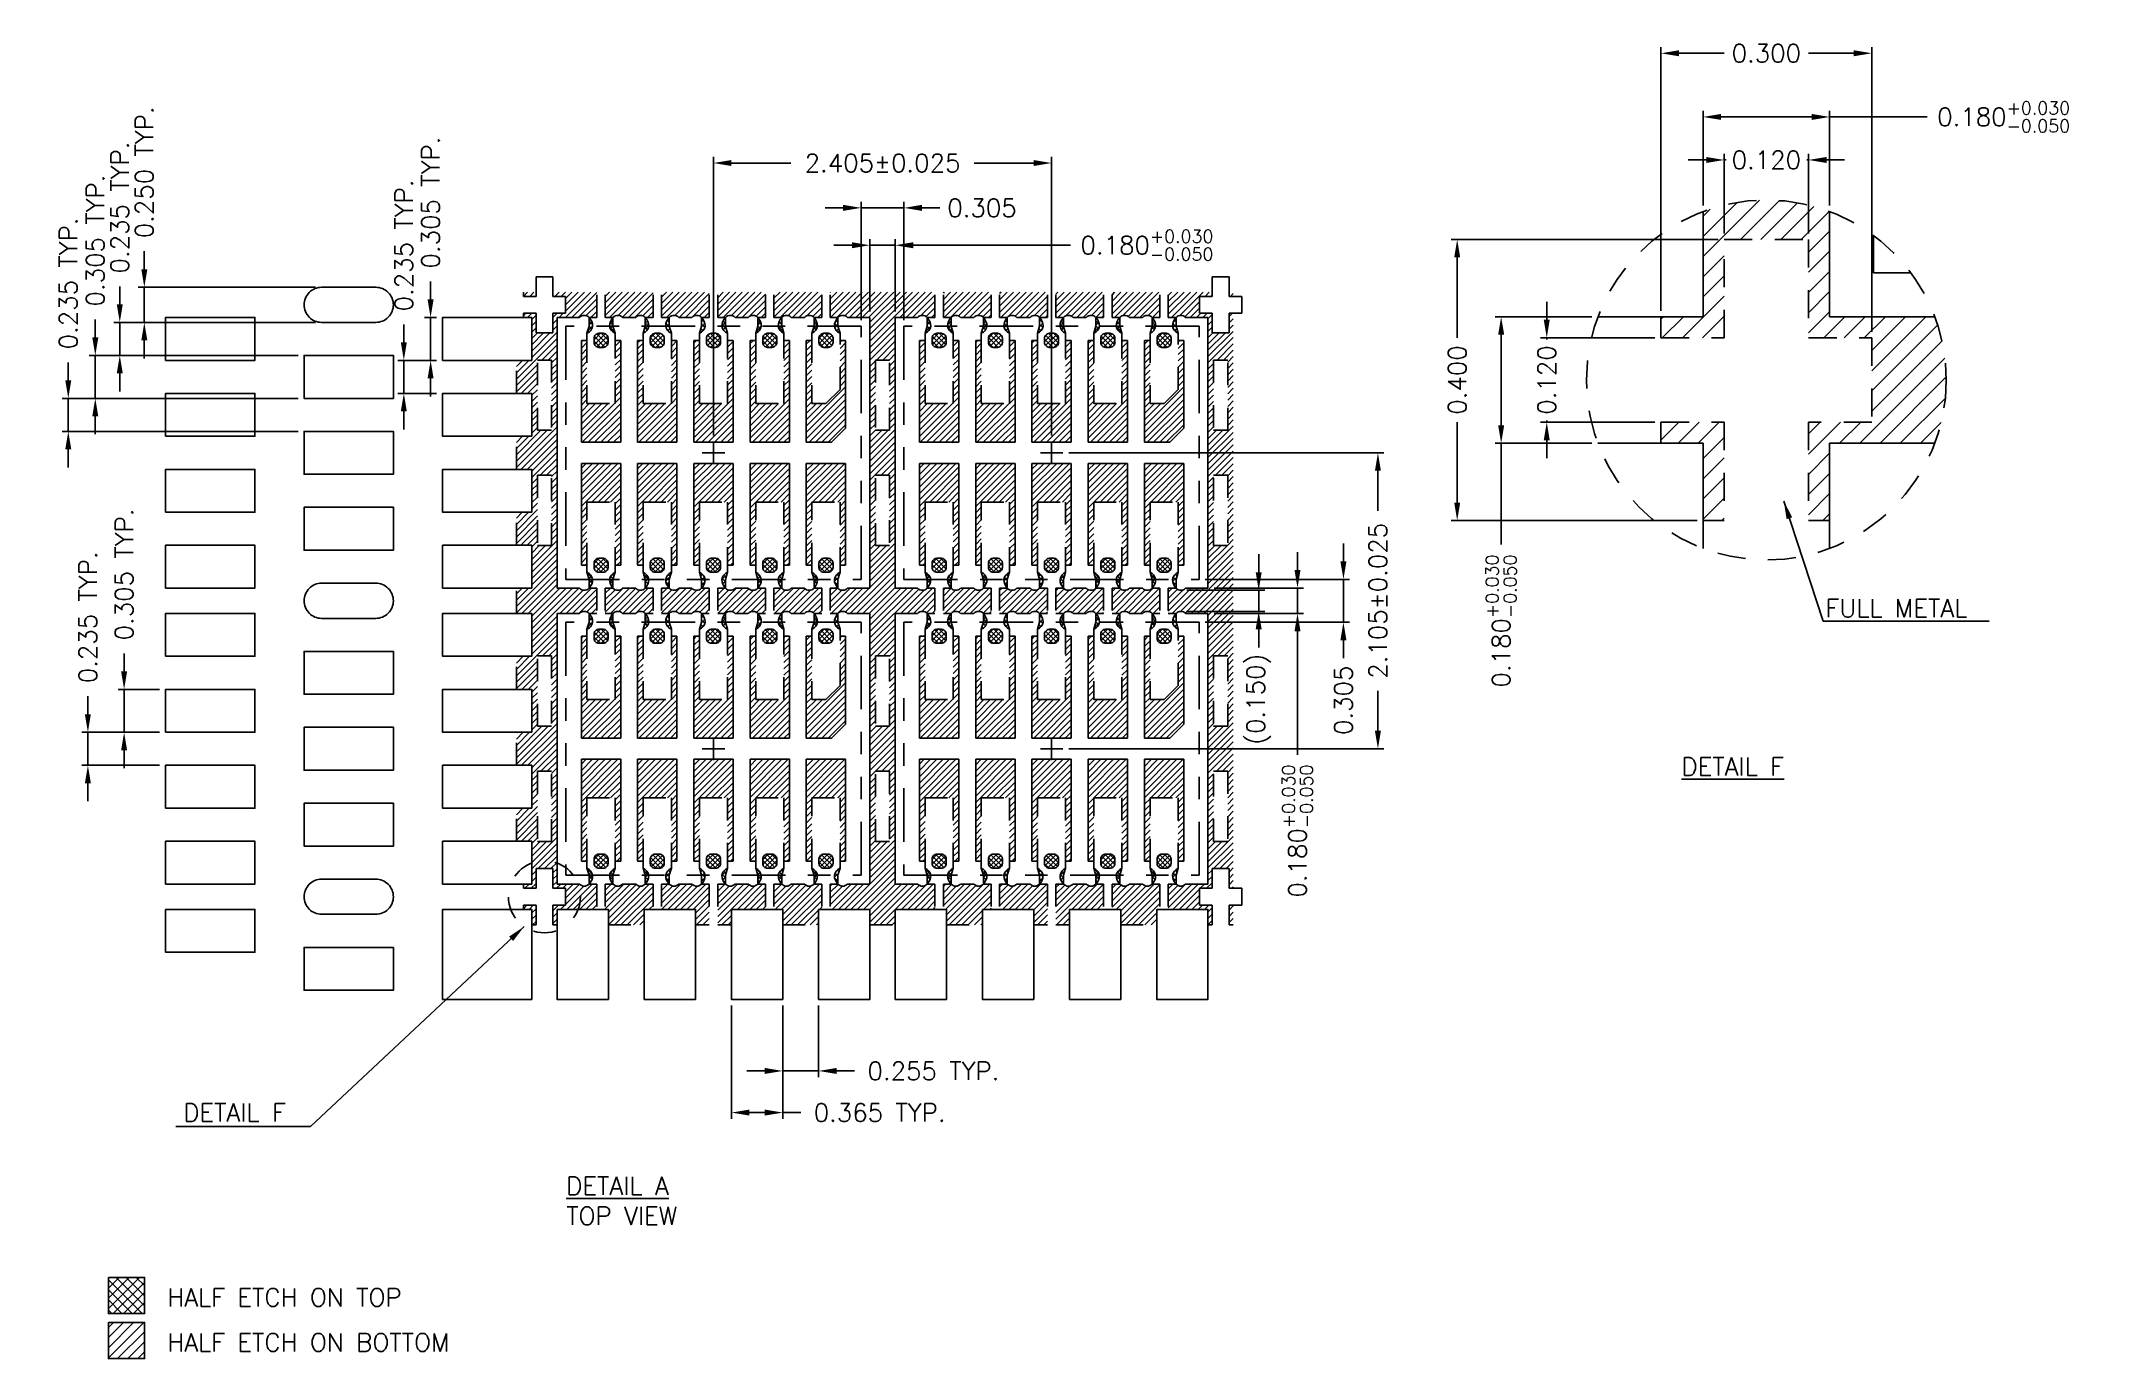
# Model space of a CAD drawing. Header units: millimetres. Extents: x 414.58 to 423.79, y 107.86 to 113.71.
import ezdxf
from ezdxf.enums import TextEntityAlignment as Align

# ---------------------------------------------------------------- set-up
doc = ezdxf.new("R2010")
doc.units = ezdxf.units.MM
doc.header["$LTSCALE"] = 0.5
doc.header["$PDMODE"] = 98
for name, pattern in [('CENTER', [50.8, 31.75, -6.35, 6.35, -6.35]), ('HIDDEN', [0.375, 0.25, -0.125]), ('PHANTOM2', [31.75, 15.875, -3.175, 3.175, -3.175, 3.175, -3.175])]:
    doc.linetypes.add(name, pattern=pattern)
for name, color, linetype in [('1D', 4, 'Continuous'), ('BTM', 7, 'HIDDEN'), ('CEN', 2, 'CENTER'), ('DIM', 3, 'Continuous'), ('HEB', 4, 'Continuous'), ('HET', 6, 'Continuous'), ('PKG', 1, 'PHANTOM2')]:
    doc.layers.add(name, color=color, linetype=linetype)
doc.styles.add('SIMPLEX', font='simplex.shx', dxfattribs={"bigfont": 'AllInOneBig.shx'})
doc.dimstyles.new('Standard3', dxfattribs={"dimtxt": 0.08, "dimasz": 0.08, "dimexe": 0.027, "dimexo": 0.027, "dimgap": 0.027, "dimtad": 1, "dimdec": 3, "dimlfac": 1.6, "dimrnd": 0.0005, "dimzin": 1, "dimtxsty": 'SIMPLEX', "dimcen": 0.1905, "dimclrd": 256, "dimclre": 256, "dimclrt": 256, "dimazin": 3, "dimtp": 0.03, "dimtm": 0.03, "dimtfac": 0.8, "dimtdec": 3, "dimtmove": 0, "dimatfit": 3, "dimfxl": 0.05, "dimlwd": -1, "dimlwe": -1})

msp = doc.modelspace()

# ---------------------------------------------------------------- texts
at = {"layer": '1D', "ltscale": 0.1, "char_height": 0.08, "attachment_point": 1, "style": 'SIMPLEX'}
for s, insert, width in [('FULL METAL', (422.51344, 111.23223), 0.7819107), ('{\\LDETAIL F}', (421.87329, 110.52842), 0.7819107), ('DETAIL F', (415.21229, 108.99034), 0.600791), ('{\\LDETAIL A}\\PTOP VIEW', (416.91487, 108.66452), 0.7819107)]:
    msp.add_mtext(s, dxfattribs=dict(at, insert=insert, width=width))
at = {"layer": 'HEB', "linetype": 'ByBlock', "style": 'SIMPLEX'}
msp.add_text('HALF ETCH ON BOTTOM', height=0.08, dxfattribs=at).set_placement((415.14107, 107.92887), align=Align.MIDDLE_LEFT)
at = {"layer": 'HET', "linetype": 'ByBlock', "style": 'SIMPLEX'}
msp.add_text('HALF ETCH ON TOP', height=0.08, dxfattribs=at).set_placement((415.14107, 108.12887), align=Align.MIDDLE_LEFT)

# ---------------------------------------------------------------- blocks, each defined once
blk = doc.blocks.new('*D196')
at = {"ltscale": 0.1, "transparency": 16777216}
for p, q in [((421.7819, 112.5152), (421.7819, 113.6865)), ((422.7194, 112.4215), (422.7194, 113.6865)), ((421.8619, 113.6595), (422.0636, 113.6595)), ((422.6394, 113.6595), (422.4376, 113.6595))]:
    blk.add_line(p, q, dxfattribs=at)
for points in [[(421.8619, 113.6728), (421.8619, 113.6462), (421.7819, 113.6595)], [(422.6394, 113.6728), (422.6394, 113.6462), (422.7194, 113.6595)]]:
    blk.add_solid(points, dxfattribs=at)
at = {"layer": 'Defpoints', "color": 0, "ltscale": 0.1, "transparency": 16777216}
for p in [(421.7819, 113.6595), (421.7819, 112.4882), (422.7194, 112.3945)]:
    blk.add_point(p, dxfattribs=at)
at = {"ltscale": 0.1, "transparency": 16777216, "insert": (422.2506, 113.6595), "char_height": 0.08, "attachment_point": 5, "style": 'SIMPLEX'}
blk.add_mtext('\\A1;0.300', dxfattribs=at)
blk = doc.blocks.new('*D188')
at = {"ltscale": 0.1, "transparency": 16777216}
for p, q in [((421.9694, 112.9829), (421.9694, 113.4034)), ((422.0494, 113.3764), (422.4519, 113.3764)), ((422.5319, 112.9829), (422.5319, 113.4034)), ((422.5319, 113.3764), (422.9661, 113.3764))]:
    blk.add_line(p, q, dxfattribs=at)
for points in [[(422.0494, 113.3898), (422.0494, 113.3631), (421.9694, 113.3764)], [(422.4519, 113.3898), (422.4519, 113.3631), (422.5319, 113.3764)]]:
    blk.add_solid(points, dxfattribs=at)
at = {"layer": 'Defpoints', "color": 0, "ltscale": 0.1, "transparency": 16777216}
for p in [(422.5319, 113.3764), (421.9694, 112.9559), (422.5319, 112.9559)]:
    blk.add_point(p, dxfattribs=at)
at = {"ltscale": 0.1, "transparency": 16777216, "insert": (423.3057, 113.3764), "char_height": 0.08, "attachment_point": 5, "style": 'SIMPLEX'}
blk.add_mtext('\\A1;0.180{}{\\H0.71x;\\C3;\\S+0.030^ -0.050;}', dxfattribs=at)
blk = doc.blocks.new('*D197')
at = {"ltscale": 0.1, "transparency": 16777216}
for p, q in [((421.9831, 113.1851), (421.9031, 113.1851)), ((422.0631, 112.859), (422.0631, 113.2121)), ((422.0631, 113.1851), (422.0712, 113.1851)), ((422.4381, 113.1851), (422.43, 113.1851)), ((422.4381, 112.859), (422.4381, 113.2121)), ((422.5181, 113.1851), (422.5981, 113.1851))]:
    blk.add_line(p, q, dxfattribs=at)
for points in [[(421.9831, 113.1985), (421.9831, 113.1718), (422.0631, 113.1851)], [(422.5181, 113.1985), (422.5181, 113.1718), (422.4381, 113.1851)]]:
    blk.add_solid(points, dxfattribs=at)
at = {"layer": 'Defpoints', "color": 0, "ltscale": 0.1, "transparency": 16777216}
for p in [(422.4381, 113.1851), (422.0631, 112.832), (422.4381, 112.832)]:
    blk.add_point(p, dxfattribs=at)
at = {"ltscale": 0.1, "transparency": 16777216, "insert": (422.2506, 113.1851), "char_height": 0.08, "attachment_point": 5, "style": 'SIMPLEX'}
blk.add_mtext('\\A1;0.120', dxfattribs=at)
blk = doc.blocks.new('*D198')
at = {"ltscale": 0.1, "transparency": 16777216}
for p, q in [((422.0361, 112.832), (420.849, 112.832)), ((420.876, 112.752), (420.876, 112.394)), ((420.876, 111.662), (420.876, 112.02)), ((421.9424, 111.582), (420.849, 111.582))]:
    blk.add_line(p, q, dxfattribs=at)
for points in [[(420.8627, 112.752), (420.8893, 112.752), (420.876, 112.832)], [(420.8627, 111.662), (420.8893, 111.662), (420.876, 111.582)]]:
    blk.add_solid(points, dxfattribs=at)
at = {"layer": 'Defpoints', "color": 0, "ltscale": 0.1, "transparency": 16777216}
for p in [(422.0631, 112.832), (420.876, 111.582), (421.9694, 111.582)]:
    blk.add_point(p, dxfattribs=at)
at = {"ltscale": 0.1, "transparency": 16777216, "insert": (420.876, 112.207), "char_height": 0.08, "attachment_point": 5, "rotation": 90, "style": 'SIMPLEX'}
blk.add_mtext('\\A1;0.400', dxfattribs=at)
blk = doc.blocks.new('*D199')
at = {"ltscale": 0.1, "transparency": 16777216}
for p, q in [((421.4747, 112.4882), (421.0444, 112.4882)), ((421.0714, 112.4082), (421.0714, 112.0057)), ((421.4747, 111.9257), (421.0444, 111.9257)), ((421.0714, 111.9257), (421.0714, 111.4752))]:
    blk.add_line(p, q, dxfattribs=at)
for points in [[(421.0581, 112.4082), (421.0848, 112.4082), (421.0714, 112.4882)], [(421.0581, 112.0057), (421.0848, 112.0057), (421.0714, 111.9257)]]:
    blk.add_solid(points, dxfattribs=at)
at = {"layer": 'Defpoints', "color": 0, "ltscale": 0.1, "transparency": 16777216}
for p in [(421.5017, 112.4882), (421.0714, 111.9257), (421.5017, 111.9257)]:
    blk.add_point(p, dxfattribs=at)
at = {"ltscale": 0.1, "transparency": 16777216, "insert": (421.0714, 111.1356), "char_height": 0.08, "attachment_point": 5, "rotation": 90, "style": 'SIMPLEX'}
blk.add_mtext('\\A1;0.180{}{\\H0.71x;\\C3;\\S+0.030^ -0.050;}', dxfattribs=at)
blk = doc.blocks.new('*D200')
at = {"ltscale": 0.1, "transparency": 16777216}
for p, q in [((421.2741, 112.4745), (421.2741, 112.5545)), ((421.7549, 112.3945), (421.2471, 112.3945)), ((421.2741, 112.3945), (421.2741, 112.3864)), ((421.2741, 112.0195), (421.2741, 112.0276)), ((421.7549, 112.0195), (421.2471, 112.0195)), ((421.2741, 111.9395), (421.2741, 111.8595))]:
    blk.add_line(p, q, dxfattribs=at)
for points in [[(421.2608, 112.4745), (421.2874, 112.4745), (421.2741, 112.3945)], [(421.2608, 111.9395), (421.2874, 111.9395), (421.2741, 112.0195)]]:
    blk.add_solid(points, dxfattribs=at)
at = {"layer": 'Defpoints', "color": 0, "ltscale": 0.1, "transparency": 16777216}
for p in [(421.7819, 112.3945), (421.2741, 112.0195), (421.7819, 112.0195)]:
    blk.add_point(p, dxfattribs=at)
at = {"ltscale": 0.1, "transparency": 16777216, "insert": (421.2741, 112.207), "char_height": 0.08, "attachment_point": 5, "rotation": 90, "style": 'SIMPLEX'}
blk.add_mtext('\\A1;0.120', dxfattribs=at)
blk = doc.blocks.new('*D189')
at = {"layer": 'Defpoints', "color": 0, "ltscale": 0.1, "transparency": 16777216}
for p in [(419.0727, 113.1715), (417.5696, 111.9333), (419.0727, 111.9333)]:
    blk.add_point(p, dxfattribs=at)
at = {"layer": 'DIM', "ltscale": 0.1, "transparency": 16777216}
for p, q in [((417.5696, 111.9603), (417.5696, 113.1985)), ((417.6496, 113.1715), (417.9132, 113.1715)), ((418.9927, 113.1715), (418.7291, 113.1715)), ((419.0727, 111.9603), (419.0727, 113.1985))]:
    blk.add_line(p, q, dxfattribs=at)
for points in [[(417.6496, 113.1849), (417.6496, 113.1582), (417.5696, 113.1715)], [(418.9927, 113.1849), (418.9927, 113.1582), (419.0727, 113.1715)]]:
    blk.add_solid(points, dxfattribs=at)
at = {"layer": 'DIM', "ltscale": 0.1, "transparency": 16777216, "insert": (418.3212, 113.1715), "char_height": 0.08, "attachment_point": 5, "style": 'SIMPLEX'}
blk.add_mtext('\\A1;2.405%%p0.025', dxfattribs=at)
blk = doc.blocks.new('*D190')
at = {"layer": 'Defpoints', "color": 0, "ltscale": 0.1, "transparency": 16777216}
for p in [(418.4165, 112.9722), (418.2259, 112.4458), (418.4165, 112.4458)]:
    blk.add_point(p, dxfattribs=at)
at = {"layer": 'DIM', "ltscale": 0.1, "transparency": 16777216}
for p, q in [((418.1459, 112.9722), (418.0659, 112.9722)), ((418.2259, 112.4728), (418.2259, 112.9992)), ((418.2259, 112.9722), (418.4165, 112.9722)), ((418.4165, 112.4728), (418.4165, 112.9992)), ((418.4965, 112.9722), (418.5765, 112.9722))]:
    blk.add_line(p, q, dxfattribs=at)
for points in [[(418.1459, 112.9856), (418.1459, 112.9589), (418.2259, 112.9722)], [(418.4965, 112.9856), (418.4965, 112.9589), (418.4165, 112.9722)]]:
    blk.add_solid(points, dxfattribs=at)
at = {"layer": 'DIM', "ltscale": 0.1, "transparency": 16777216, "insert": (418.7635, 112.9722), "char_height": 0.08, "attachment_point": 5, "style": 'SIMPLEX'}
blk.add_mtext('\\A1;0.305', dxfattribs=at)
blk = doc.blocks.new('*D191')
at = {"layer": 'Defpoints', "color": 0, "ltscale": 0.1, "transparency": 16777216}
for p in [(418.3774, 112.8061), (418.2649, 112.4849), (418.3774, 112.4849)]:
    blk.add_point(p, dxfattribs=at)
at = {"layer": 'DIM', "ltscale": 0.1, "transparency": 16777216}
for p, q in [((418.1849, 112.8061), (418.1049, 112.8061)), ((418.2649, 112.5119), (418.2649, 112.8331)), ((418.2649, 112.8061), (418.3774, 112.8061)), ((418.3774, 112.5119), (418.3774, 112.8331)), ((418.4574, 112.8061), (419.1572, 112.8061))]:
    blk.add_line(p, q, dxfattribs=at)
for points in [[(418.1849, 112.8194), (418.1849, 112.7928), (418.2649, 112.8061)], [(418.4574, 112.8194), (418.4574, 112.7928), (418.3774, 112.8061)]]:
    blk.add_solid(points, dxfattribs=at)
at = {"layer": 'DIM', "ltscale": 0.1, "transparency": 16777216, "insert": (419.4967, 112.8061), "char_height": 0.08, "attachment_point": 5, "style": 'SIMPLEX'}
blk.add_mtext('\\A1;0.180{}{\\H0.71x;\\C3;\\S+0.030^ -0.050;}', dxfattribs=at)
blk = doc.blocks.new('*D192')
at = {"layer": 'Defpoints', "color": 0, "ltscale": 0.1, "transparency": 16777216}
for p in [(419.1227, 111.8833), (419.1227, 110.5677), (420.5235, 110.5677)]:
    blk.add_point(p, dxfattribs=at)
at = {"layer": 'DIM', "ltscale": 0.1, "transparency": 16777216}
for p, q in [((419.1497, 111.8833), (420.5505, 111.8833)), ((420.5235, 111.8033), (420.5235, 111.6259)), ((420.5235, 110.6477), (420.5235, 110.8252)), ((419.1497, 110.5677), (420.5505, 110.5677))]:
    blk.add_line(p, q, dxfattribs=at)
for points in [[(420.5101, 111.8033), (420.5368, 111.8033), (420.5235, 111.8833)], [(420.5101, 110.6477), (420.5368, 110.6477), (420.5235, 110.5677)]]:
    blk.add_solid(points, dxfattribs=at)
at = {"layer": 'DIM', "ltscale": 0.1, "transparency": 16777216, "insert": (420.5235, 111.2255), "char_height": 0.08, "attachment_point": 5, "rotation": 90, "style": 'SIMPLEX'}
blk.add_mtext('\\A1;2.105%%p0.025', dxfattribs=at)
blk = doc.blocks.new('*D193')
at = {"layer": 'Defpoints', "color": 0, "ltscale": 0.1, "transparency": 16777216}
for p in [(419.729, 111.3208), (419.729, 111.1302), (420.3702, 111.1302)]:
    blk.add_point(p, dxfattribs=at)
at = {"layer": 'DIM', "ltscale": 0.1, "transparency": 16777216}
for p, q in [((420.3702, 111.4008), (420.3702, 111.4808)), ((419.756, 111.3208), (420.3972, 111.3208)), ((420.3702, 111.3208), (420.3702, 111.1302)), ((419.756, 111.1302), (420.3972, 111.1302)), ((420.3702, 111.0502), (420.3702, 110.9702))]:
    blk.add_line(p, q, dxfattribs=at)
for points in [[(420.3568, 111.4008), (420.3835, 111.4008), (420.3702, 111.3208)], [(420.3568, 111.0502), (420.3835, 111.0502), (420.3702, 111.1302)]]:
    blk.add_solid(points, dxfattribs=at)
at = {"layer": 'DIM', "ltscale": 0.1, "transparency": 16777216, "insert": (420.3702, 110.7832), "char_height": 0.08, "attachment_point": 5, "rotation": 90, "style": 'SIMPLEX'}
blk.add_mtext('\\A1;0.305', dxfattribs=at)
blk = doc.blocks.new('*D194')
at = {"layer": 'Defpoints', "color": 0, "ltscale": 0.1, "transparency": 16777216}
for p in [(419.7681, 111.2818), (419.7681, 111.1693), (420.166, 111.1693)]:
    blk.add_point(p, dxfattribs=at)
at = {"layer": 'DIM', "ltscale": 0.1, "transparency": 16777216}
for p, q in [((420.166, 111.3618), (420.166, 111.4418)), ((419.7951, 111.2818), (420.193, 111.2818)), ((420.166, 111.2818), (420.166, 111.1693)), ((419.7951, 111.1693), (420.193, 111.1693)), ((420.166, 111.0893), (420.166, 110.5414))]:
    blk.add_line(p, q, dxfattribs=at)
for points in [[(420.1527, 111.3618), (420.1793, 111.3618), (420.166, 111.2818)], [(420.1527, 111.0893), (420.1793, 111.0893), (420.166, 111.1693)]]:
    blk.add_solid(points, dxfattribs=at)
at = {"layer": 'DIM', "ltscale": 0.1, "transparency": 16777216, "insert": (420.166, 110.2018), "char_height": 0.08, "attachment_point": 5, "rotation": 90, "style": 'SIMPLEX'}
blk.add_mtext('\\A1;0.180{}{\\H0.71x;\\C3;\\S+0.030^ -0.050;}', dxfattribs=at)
blk = doc.blocks.new('*D195')
at = {"layer": 'Defpoints', "color": 0, "ltscale": 0.1, "transparency": 16777216}
for p in [(419.6472, 111.2724), (419.6472, 111.1786), (419.9935, 111.1786)]:
    blk.add_point(p, dxfattribs=at)
at = {"layer": 'DIM', "ltscale": 0.1, "transparency": 16777216}
for p, q in [((419.9935, 111.3524), (419.9935, 111.4324)), ((419.6742, 111.2724), (420.0205, 111.2724)), ((419.9935, 111.2724), (419.9935, 111.1786)), ((419.6742, 111.1786), (420.0205, 111.1786)), ((419.9935, 111.0986), (419.9935, 111.0186))]:
    blk.add_line(p, q, dxfattribs=at)
for points in [[(419.9801, 111.3524), (420.0068, 111.3524), (419.9935, 111.2724)], [(419.9801, 111.0986), (420.0068, 111.0986), (419.9935, 111.1786)]]:
    blk.add_solid(points, dxfattribs=at)
at = {"layer": 'DIM', "ltscale": 0.1, "transparency": 16777216, "insert": (419.9935, 110.7878), "char_height": 0.08, "attachment_point": 5, "rotation": 90, "style": 'SIMPLEX'}
blk.add_mtext('\\A1;(0.150)', dxfattribs=at)
blk = doc.blocks.new('*D178')
at = {"layer": 'Defpoints', "color": 0, "ltscale": 0.1, "transparency": 16777216}
for p in [(417.6493, 109.4536), (417.8774, 109.4536), (417.8774, 108.9504)]:
    blk.add_point(p, dxfattribs=at)
at = {"layer": 'DIM', "ltscale": 0.1, "transparency": 16777216}
for p, q in [((417.6493, 109.4266), (417.6493, 108.9234)), ((417.8774, 109.4266), (417.8774, 108.9234)), ((417.7293, 108.9504), (417.7974, 108.9504)), ((417.8774, 108.9504), (417.9574, 108.9504))]:
    blk.add_line(p, q, dxfattribs=at)
for points in [[(417.7293, 108.9638), (417.7293, 108.9371), (417.6493, 108.9504)], [(417.7974, 108.9638), (417.7974, 108.9371), (417.8774, 108.9504)]]:
    blk.add_solid(points, dxfattribs=at)
at = {"layer": 'DIM', "ltscale": 0.1, "transparency": 16777216, "insert": (418.3082, 108.9504), "char_height": 0.08, "attachment_point": 5, "style": 'SIMPLEX'}
blk.add_mtext('\\A1;0.365 TYP.', dxfattribs=at)
blk = doc.blocks.new('*D179')
at = {"layer": 'Defpoints', "color": 0, "ltscale": 0.1, "transparency": 16777216}
for p in [(417.8774, 109.4536), (418.0368, 109.4536), (418.0368, 109.1355)]:
    blk.add_point(p, dxfattribs=at)
at = {"layer": 'DIM', "ltscale": 0.1, "transparency": 16777216}
for p, q in [((417.8774, 109.4266), (417.8774, 109.1085)), ((418.0368, 109.4266), (418.0368, 109.1085)), ((417.7974, 109.1355), (417.7174, 109.1355)), ((417.8774, 109.1355), (418.0368, 109.1355)), ((418.1168, 109.1355), (418.1968, 109.1355))]:
    blk.add_line(p, q, dxfattribs=at)
for points in [[(417.7974, 109.1488), (417.7974, 109.1222), (417.8774, 109.1355)], [(418.1168, 109.1488), (418.1168, 109.1222), (418.0368, 109.1355)]]:
    blk.add_solid(points, dxfattribs=at)
at = {"layer": 'DIM', "ltscale": 0.1, "transparency": 16777216, "insert": (418.5476, 109.1355), "char_height": 0.08, "attachment_point": 5, "style": 'SIMPLEX'}
blk.add_mtext('\\A1;0.255 TYP.', dxfattribs=at)
blk = doc.blocks.new('*D180')
at = {"layer": 'Defpoints', "color": 0, "ltscale": 0.1, "transparency": 16777216}
for p in [(416.3118, 112.4849), (416.3649, 112.4849), (416.3649, 112.2943)]:
    blk.add_point(p, dxfattribs=at)
at = {"layer": 'DIM', "ltscale": 0.1, "transparency": 16777216}
for p, q in [((416.3118, 112.5649), (416.3118, 112.6449)), ((416.3379, 112.4849), (416.2848, 112.4849)), ((416.3118, 112.2943), (416.3118, 112.4849)), ((416.3379, 112.2943), (416.2848, 112.2943)), ((416.3118, 112.2143), (416.3118, 112.1343))]:
    blk.add_line(p, q, dxfattribs=at)
for points in [[(416.2985, 112.5649), (416.3251, 112.5649), (416.3118, 112.4849)], [(416.2985, 112.2143), (416.3251, 112.2143), (416.3118, 112.2943)]]:
    blk.add_solid(points, dxfattribs=at)
at = {"layer": 'DIM', "ltscale": 0.1, "transparency": 16777216, "insert": (416.3118, 112.9957), "char_height": 0.08, "attachment_point": 5, "rotation": 90, "style": 'SIMPLEX'}
blk.add_mtext('\\A1;0.305 TYP.', dxfattribs=at)
blk = doc.blocks.new('*D181')
at = {"layer": 'Defpoints', "color": 0, "ltscale": 0.1, "transparency": 16777216}
for p in [(416.1929, 112.2943), (416.3649, 112.2943), (416.3649, 112.1474)]:
    blk.add_point(p, dxfattribs=at)
at = {"layer": 'DIM', "ltscale": 0.1, "transparency": 16777216}
for p, q in [((416.1929, 112.3743), (416.1929, 112.4543)), ((416.3379, 112.2943), (416.1659, 112.2943)), ((416.1929, 112.1474), (416.1929, 112.2943)), ((416.3379, 112.1474), (416.1659, 112.1474)), ((416.1929, 112.0674), (416.1929, 111.9874))]:
    blk.add_line(p, q, dxfattribs=at)
for points in [[(416.1795, 112.3743), (416.2062, 112.3743), (416.1929, 112.2943)], [(416.1795, 112.0674), (416.2062, 112.0674), (416.1929, 112.1474)]]:
    blk.add_solid(points, dxfattribs=at)
at = {"layer": 'DIM', "ltscale": 0.1, "transparency": 16777216, "insert": (416.1929, 112.8051), "char_height": 0.08, "attachment_point": 5, "rotation": 90, "style": 'SIMPLEX'}
blk.add_mtext('\\A1;0.235 TYP.', dxfattribs=at)
blk = doc.blocks.new('*D182')
at = {"layer": 'Defpoints', "color": 0, "ltscale": 0.1, "transparency": 16777216}
for p in [(415.039, 112.6193), (415.8274, 112.6193), (415.8274, 112.463)]:
    blk.add_point(p, dxfattribs=at)
at = {"layer": 'DIM', "ltscale": 0.1, "transparency": 16777216}
for p, q in [((415.039, 112.6993), (415.039, 112.7793)), ((415.8004, 112.6193), (415.012, 112.6193)), ((415.039, 112.463), (415.039, 112.6193)), ((415.8004, 112.463), (415.012, 112.463)), ((415.039, 112.383), (415.039, 112.303))]:
    blk.add_line(p, q, dxfattribs=at)
for points in [[(415.0257, 112.6993), (415.0524, 112.6993), (415.039, 112.6193)], [(415.0257, 112.383), (415.0524, 112.383), (415.039, 112.463)]]:
    blk.add_solid(points, dxfattribs=at)
at = {"layer": 'DIM', "ltscale": 0.1, "transparency": 16777216, "insert": (415.039, 113.1301), "char_height": 0.08, "attachment_point": 5, "rotation": 90, "style": 'SIMPLEX'}
blk.add_mtext('\\A1;0.250 TYP.', dxfattribs=at)
blk = doc.blocks.new('*D183')
at = {"layer": 'Defpoints', "color": 0, "ltscale": 0.1, "transparency": 16777216}
for p in [(414.9299, 112.463), (415.8274, 112.463), (415.7493, 112.3161)]:
    blk.add_point(p, dxfattribs=at)
at = {"layer": 'DIM', "ltscale": 0.1, "transparency": 16777216}
for p, q in [((414.9299, 112.543), (414.9299, 112.623)), ((415.8004, 112.463), (414.9029, 112.463)), ((414.9299, 112.3161), (414.9299, 112.463)), ((415.7223, 112.3161), (414.9029, 112.3161)), ((414.9299, 112.2361), (414.9299, 112.1561))]:
    blk.add_line(p, q, dxfattribs=at)
for points in [[(414.9166, 112.543), (414.9433, 112.543), (414.9299, 112.463)], [(414.9166, 112.2361), (414.9433, 112.2361), (414.9299, 112.3161)]]:
    blk.add_solid(points, dxfattribs=at)
at = {"layer": 'DIM', "ltscale": 0.1, "transparency": 16777216, "insert": (414.9299, 112.9738), "char_height": 0.08, "attachment_point": 5, "rotation": 90, "style": 'SIMPLEX'}
blk.add_mtext('\\A1;0.235 TYP.', dxfattribs=at)
blk = doc.blocks.new('*D184')
at = {"layer": 'Defpoints', "color": 0, "ltscale": 0.1, "transparency": 16777216}
for p in [(414.8211, 112.3161), (415.7493, 112.3161), (415.7493, 112.1255)]:
    blk.add_point(p, dxfattribs=at)
at = {"layer": 'DIM', "ltscale": 0.1, "transparency": 16777216}
for p, q in [((414.8211, 112.3961), (414.8211, 112.4761)), ((415.7223, 112.3161), (414.7941, 112.3161)), ((414.8211, 112.1255), (414.8211, 112.3161)), ((415.7223, 112.1255), (414.7941, 112.1255)), ((414.8211, 112.0455), (414.8211, 111.9655))]:
    blk.add_line(p, q, dxfattribs=at)
for points in [[(414.8077, 112.3961), (414.8344, 112.3961), (414.8211, 112.3161)], [(414.8077, 112.0455), (414.8344, 112.0455), (414.8211, 112.1255)]]:
    blk.add_solid(points, dxfattribs=at)
at = {"layer": 'DIM', "ltscale": 0.1, "transparency": 16777216, "insert": (414.8211, 112.827), "char_height": 0.08, "attachment_point": 5, "rotation": 90, "style": 'SIMPLEX'}
blk.add_mtext('\\A1;0.305 TYP.', dxfattribs=at)
blk = doc.blocks.new('*D185')
at = {"layer": 'Defpoints', "color": 0, "ltscale": 0.1, "transparency": 16777216}
for p in [(414.701, 112.1255), (415.7493, 112.1255), (415.7493, 111.9786)]:
    blk.add_point(p, dxfattribs=at)
at = {"layer": 'DIM', "ltscale": 0.1, "transparency": 16777216}
for p, q in [((414.701, 112.2055), (414.701, 112.2855)), ((415.7223, 112.1255), (414.674, 112.1255)), ((414.701, 111.9786), (414.701, 112.1255)), ((415.7223, 111.9786), (414.674, 111.9786)), ((414.701, 111.8986), (414.701, 111.8186))]:
    blk.add_line(p, q, dxfattribs=at)
for points in [[(414.6876, 112.2055), (414.7143, 112.2055), (414.701, 112.1255)], [(414.6876, 111.8986), (414.7143, 111.8986), (414.701, 111.9786)]]:
    blk.add_solid(points, dxfattribs=at)
at = {"layer": 'DIM', "ltscale": 0.1, "transparency": 16777216, "insert": (414.701, 112.6363), "char_height": 0.08, "attachment_point": 5, "rotation": 90, "style": 'SIMPLEX'}
blk.add_mtext('\\A1;0.235 TYP.', dxfattribs=at)
blk = doc.blocks.new('*D186')
at = {"layer": 'Defpoints', "color": 0, "ltscale": 0.1, "transparency": 16777216}
for p in [(414.7881, 110.6411), (415.1337, 110.6411), (415.1337, 110.4943)]:
    blk.add_point(p, dxfattribs=at)
at = {"layer": 'DIM', "ltscale": 0.1, "transparency": 16777216}
for p, q in [((414.7881, 110.7211), (414.7881, 110.8011)), ((415.1067, 110.6411), (414.7611, 110.6411)), ((414.7881, 110.4943), (414.7881, 110.6411)), ((415.1067, 110.4943), (414.7611, 110.4943)), ((414.7881, 110.4143), (414.7881, 110.3343))]:
    blk.add_line(p, q, dxfattribs=at)
for points in [[(414.7748, 110.7211), (414.8014, 110.7211), (414.7881, 110.6411)], [(414.7748, 110.4143), (414.8014, 110.4143), (414.7881, 110.4943)]]:
    blk.add_solid(points, dxfattribs=at)
at = {"layer": 'DIM', "ltscale": 0.1, "transparency": 16777216, "insert": (414.7881, 111.152), "char_height": 0.08, "attachment_point": 5, "rotation": 90, "style": 'SIMPLEX'}
blk.add_mtext('\\A1;0.235 TYP.', dxfattribs=at)
blk = doc.blocks.new('*D187')
at = {"layer": 'Defpoints', "color": 0, "ltscale": 0.1, "transparency": 16777216}
for p in [(414.9492, 110.8318), (415.1337, 110.8318), (415.1337, 110.6411)]:
    blk.add_point(p, dxfattribs=at)
at = {"layer": 'DIM', "ltscale": 0.1, "transparency": 16777216}
for p, q in [((414.9492, 110.9118), (414.9492, 110.9918)), ((415.1067, 110.8318), (414.9222, 110.8318)), ((414.9492, 110.6411), (414.9492, 110.8318)), ((415.1067, 110.6411), (414.9222, 110.6411)), ((414.9492, 110.5611), (414.9492, 110.4811))]:
    blk.add_line(p, q, dxfattribs=at)
for points in [[(414.9359, 110.9118), (414.9625, 110.9118), (414.9492, 110.8318)], [(414.9359, 110.5611), (414.9625, 110.5611), (414.9492, 110.6411)]]:
    blk.add_solid(points, dxfattribs=at)
at = {"layer": 'DIM', "ltscale": 0.1, "transparency": 16777216, "insert": (414.9492, 111.3426), "char_height": 0.08, "attachment_point": 5, "rotation": 90, "style": 'SIMPLEX'}
blk.add_mtext('\\A1;0.305 TYP.', dxfattribs=at)

# ---------------------------------------------------------------- dimensions: what is measured, and where the dimension line sits
at = {"ltscale": 0.1}
dim = msp.add_linear_dim(base=(421.78187, 113.6595), p1=(422.71937, 112.39449), p2=(421.78187, 112.48824), text='0.300', dimstyle='Standard3', dxfattribs=at)
dim.commit()
dim.dimension.update_dxf_attribs({"geometry": '*D196', "text_midpoint": (422.25062, 113.6595), "dimtype": 160})
dim = msp.add_linear_dim(base=(422.53187, 113.37643), p1=(421.96937, 112.95593), p2=(422.53187, 112.95593), text='0.180{}{\\H0.71x;\\C3;\\S+0.030^ -0.050;}', dimstyle='Standard3', override={"dimtm": 0.05}, dxfattribs=at)
dim.commit()
dim.dimension.update_dxf_attribs({"geometry": '*D188', "text_midpoint": (423.30568, 113.37643), "dimtype": 160})
dim = msp.add_linear_dim(base=(422.43812, 113.18515), p1=(422.06312, 112.83199), p2=(422.43812, 112.83199), text='0.120', dimstyle='Standard3', dxfattribs=at)
dim.commit()
dim.dimension.update_dxf_attribs({"geometry": '*D197', "text_midpoint": (422.25062, 113.18515)})
for base, p1, p2, text, picture, middle in [((420.876, 111.58199), (422.06312, 112.83199), (421.96937, 111.58199), '0.400', '*D198', (420.876, 112.20699)), ((421.2741, 112.01949), (421.78187, 112.39449), (421.78187, 112.01949), '0.120', '*D200', (421.2741, 112.20699))]:
    dim = msp.add_linear_dim(base=base, p1=p1, p2=p2, angle=90, text=text, dimstyle='Standard3', dxfattribs=at)
    dim.commit()
    dim.dimension.update_dxf_attribs({"geometry": picture, "text_midpoint": middle, "dimtype": 160})
dim = msp.add_linear_dim(base=(421.07145, 111.92574), p1=(421.50169, 112.48824), p2=(421.50169, 111.92574), angle=90, text='0.180{}{\\H0.71x;\\C3;\\S+0.030^ -0.050;}', dimstyle='Standard3', override={"dimtm": 0.05}, dxfattribs=at)
dim.commit()
dim.dimension.update_dxf_attribs({"geometry": '*D199', "text_midpoint": (421.07145, 111.13561), "dimtype": 160})
at = {"layer": 'DIM', "ltscale": 0.1}
for base, p1, p2, text, picture, middle in [((415.03903, 112.61927), (415.82743, 112.46302), (415.82743, 112.61927), '<> TYP.', '*D182', (415.03903, 113.13008)), ((414.92992, 112.46302), (415.7493, 112.31614), (415.82743, 112.46302), '<> TYP.', '*D183', (414.92992, 112.97383)), ((416.31181, 112.48489), (416.36493, 112.29427), (416.36493, 112.48489), '<> TYP.', '*D180', (416.31181, 112.9957)), ((414.82107, 112.31614), (415.7493, 112.12552), (415.7493, 112.31614), '<> TYP.', '*D184', (414.82107, 112.82695)), ((416.19287, 112.29427), (416.36493, 112.14739), (416.36493, 112.29427), '<> TYP.', '*D181', (416.19287, 112.80508)), ((414.70095, 112.12552), (415.7493, 111.97864), (415.7493, 112.12552), '<> TYP.', '*D185', (414.70095, 112.63633)), ((420.52347, 110.56771), (419.12274, 111.88333), (419.12274, 110.56771), '<>%%p0.025', '*D192', (420.52347, 111.22552)), ((414.94921, 110.83177), (415.13368, 110.64114), (415.13368, 110.83177), '<> TYP.', '*D187', (414.94921, 111.34258)), ((414.7881, 110.64114), (415.13368, 110.49427), (415.13368, 110.64114), '<> TYP.', '*D186', (414.7881, 111.15195)), ((419.99346, 111.17864), (419.64717, 111.27239), (419.64717, 111.17864), '(<>)', '*D195', (419.99346, 110.78783))]:
    dim = msp.add_linear_dim(base=base, p1=p1, p2=p2, angle=90, text=text, dimstyle='Standard3', dxfattribs=at)
    dim.commit()
    dim.dimension.update_dxf_attribs({"geometry": picture, "text_midpoint": middle})
dim = msp.add_linear_dim(base=(419.07274, 113.17153), p1=(417.56962, 111.93333), p2=(419.07274, 111.93333), text='<>%%p0.025', dimstyle='Standard3', dxfattribs=at)
dim.commit()
dim.dimension.update_dxf_attribs({"geometry": '*D189', "text_midpoint": (418.32118, 113.17153), "dimtype": 160})
dim = msp.add_linear_dim(base=(418.41649, 112.97224), p1=(418.22587, 112.44583), p2=(418.41649, 112.44583), dimstyle='Standard3', dxfattribs=at)
dim.commit()
dim.dimension.update_dxf_attribs({"geometry": '*D190', "text_midpoint": (418.76349, 112.97224)})
dim = msp.add_linear_dim(base=(418.37743, 112.80612), p1=(418.26493, 112.48489), p2=(418.37743, 112.48489), text='<>{}{\\H0.71x;\\C3;\\S+0.030^ -0.050;}', dimstyle='Standard3', override={"dimtm": 0.05}, dxfattribs=at)
dim.commit()
dim.dimension.update_dxf_attribs({"geometry": '*D191', "text_midpoint": (419.49675, 112.80612), "dimtype": 160})
dim = msp.add_linear_dim(base=(420.37018, 111.13021), p1=(419.72899, 111.32083), p2=(419.72899, 111.13021), angle=90, dimstyle='Standard3', dxfattribs=at)
dim.commit()
dim.dimension.update_dxf_attribs({"geometry": '*D193', "text_midpoint": (420.37018, 110.78321)})
dim = msp.add_linear_dim(base=(420.166, 111.16927), p1=(419.76805, 111.28177), p2=(419.76805, 111.16927), angle=90, text='<>{}{\\H0.71x;\\C3;\\S+0.030^ -0.050;}', dimstyle='Standard3', override={"dimtm": 0.05}, dxfattribs=at)
dim.commit()
dim.dimension.update_dxf_attribs({"geometry": '*D194', "text_midpoint": (420.166, 110.20178), "dimtype": 160})
for base, p1, p2, picture, middle in [((417.87743, 108.95042), (417.6493, 109.45364), (417.87743, 109.45364), '*D178', (418.30824, 108.95042)), ((418.0368, 109.1355), (417.87743, 109.45364), (418.0368, 109.45364), '*D179', (418.54761, 109.1355))]:
    dim = msp.add_linear_dim(base=base, p1=p1, p2=p2, text='<> TYP.', dimstyle='Standard3', dxfattribs=at)
    dim.commit()
    dim.dimension.update_dxf_attribs({"geometry": picture, "text_midpoint": middle})

# ---------------------------------------------------------------- hatches: boundary and pattern name
at = {"layer": 'HEB', "ltscale": 0.1}
h = msp.add_hatch(dxfattribs=at)
h.set_pattern_fill('ANSI31', color=256, scale=0.02)
h.set_pattern_definition([(45, (414.74632, 105.8021), (-0.04490128, 0.04490128), [])])
h.paths.add_polyline_path([(422.06312, 112.83199), (422.43812, 112.83199), (422.43812, 112.39449), (422.71937, 112.39449), (422.71937, 112.01949), (422.43812, 112.01949), (422.43812, 111.58199), (422.53187, 111.58199), (422.53187, 111.92574), (422.99955, 111.92574, 0.0900522), (423.05062, 112.20699, 0.0900522), (422.99955, 112.48824), (422.53187, 112.48824), (422.53187, 112.95593, 0.1815768), (421.96937, 112.95593), (421.96937, 112.48824), (421.78187, 112.48824), (421.78187, 112.39449), (422.06312, 112.39449)])
h.paths.add_polyline_path([(421.96937, 111.92574), (421.96937, 111.58199), (422.06312, 111.58199), (422.06312, 112.01949), (421.78187, 112.01949), (421.78187, 111.92574)], flags=17)
h = msp.add_hatch(dxfattribs=at)
h.set_pattern_fill('ANSI31', color=256, scale=0.00625)
h.set_pattern_definition([(45, (416.735458, 109.867589), (-0.01403165, 0.01403165), [])])
h.paths.add_polyline_path([(416.78055, 109.87239), (416.7243, 109.87239), (416.7243, 109.85364), (416.7618, 109.85364), (416.7618, 109.78489), (416.78055, 109.78489)], flags=17)
h.paths.add_polyline_path([(416.78055, 112.59739), (416.7243, 112.59739), (416.7243, 112.57864), (416.78055, 112.57864)], flags=17)
edge = h.paths.add_edge_path()
edge.add_line((419.55399, 112.59739), (419.34149, 112.59739))
edge.add_line((419.34149, 112.59739), (419.34149, 112.48489))
edge.add_line((419.34149, 112.48489), (419.37587, 112.48489))
edge.add_arc((419.39717, 112.46538), 0.02888, 42.48741, 137.51259, ccw=False)
edge.add_line((419.41847, 112.48489), (419.47702, 112.48489))
edge.add_arc((419.49832, 112.46538), 0.02888, 42.48741, 137.51259, ccw=False)
edge.add_line((419.51962, 112.48489), (419.55399, 112.48489))
edge.add_line((419.55399, 112.48489), (419.55399, 112.59739))
h.paths.add_polyline_path([(419.88055, 109.87239), (419.8618, 109.87239), (419.8618, 109.78489), (419.88055, 109.78489)], flags=17)
h.paths.add_polyline_path([(419.88055, 112.59739), (419.8618, 112.59739), (419.8618, 112.57864), (419.88055, 112.57864)], flags=17)
edge = h.paths.add_edge_path()
edge.add_line((418.80399, 109.96614), (418.76962, 109.96614))
edge.add_arc((418.74832, 109.98565), 0.02888, 222.551827, 317.51259, ccw=False)
edge.add_line((418.72704, 109.96612), (418.66844, 109.96612))
edge.add_arc((418.64717, 109.98565), 0.02888, 222.48741, 317.448173, ccw=False)
edge.add_line((418.62587, 109.96614), (418.59149, 109.96614))
edge.add_line((418.59149, 109.96614), (418.59149, 109.85364))
edge.add_line((418.59149, 109.85364), (418.60555, 109.85364))
edge.add_line((418.60555, 109.85364), (418.60555, 109.78489))
edge.add_line((418.60555, 109.78489), (418.76493, 109.78489))
edge.add_line((418.76493, 109.78489), (418.76493, 109.85364))
edge.add_line((418.76493, 109.85364), (418.80399, 109.85364))
edge.add_line((418.80399, 109.85364), (418.80399, 109.96614))
edge = h.paths.add_edge_path()
edge.add_line((419.05399, 109.96614), (419.01962, 109.96614))
edge.add_arc((418.99832, 109.98565), 0.02888, 222.48741, 317.51259, ccw=False)
edge.add_line((418.97702, 109.96614), (418.91844, 109.96612))
edge.add_arc((418.89717, 109.98565), 0.02888, 222.48741, 317.448173, ccw=False)
edge.add_line((418.87587, 109.96614), (418.84149, 109.96614))
edge.add_line((418.84149, 109.96614), (418.84149, 109.85364))
edge.add_line((418.84149, 109.85364), (418.99305, 109.85364))
edge.add_line((418.99305, 109.85364), (418.99305, 109.78489))
edge.add_line((418.99305, 109.78489), (419.05399, 109.78489))
edge.add_line((419.05399, 109.78489), (419.05399, 109.96614))
edge = h.paths.add_edge_path()
edge.add_line((419.30399, 109.96614), (419.26962, 109.96614))
edge.add_arc((419.24832, 109.98565), 0.02888, 222.48741, 317.51259, ccw=False)
edge.add_line((419.22702, 109.96614), (419.16847, 109.96614))
edge.add_arc((419.14717, 109.98565), 0.02888, 222.48741, 317.51259, ccw=False)
edge.add_line((419.12587, 109.96614), (419.09149, 109.96614))
edge.add_line((419.09149, 109.96614), (419.09149, 109.78489))
edge.add_line((419.09149, 109.78489), (419.15243, 109.78489))
edge.add_line((419.15243, 109.78489), (419.15243, 109.85364))
edge.add_line((419.15243, 109.85364), (419.30399, 109.85364))
edge.add_line((419.30399, 109.85364), (419.30399, 109.96614))
edge = h.paths.add_edge_path()
edge.add_line((417.55087, 109.96614), (417.51649, 109.96614))
edge.add_arc((417.49519, 109.98565), 0.02888, 222.48741, 317.51259, ccw=False)
edge.add_line((417.47389, 109.96614), (417.41534, 109.96614))
edge.add_arc((417.39404, 109.98565), 0.02888, 222.48741, 317.51259, ccw=False)
edge.add_line((417.37274, 109.96614), (417.33837, 109.96614))
edge.add_line((417.33837, 109.96614), (417.33837, 109.85364))
edge.add_line((417.33837, 109.85364), (417.48993, 109.85364))
edge.add_line((417.48993, 109.85364), (417.48993, 109.78489))
edge.add_line((417.48993, 109.78489), (417.55087, 109.78489))
edge.add_line((417.55087, 109.78489), (417.55087, 109.96614))
edge = h.paths.add_edge_path()
edge.add_line((417.80087, 109.96614), (417.76649, 109.96614))
edge.add_arc((417.74519, 109.98565), 0.02888, 222.48741, 317.51259, ccw=False)
edge.add_line((417.72389, 109.96614), (417.66532, 109.96612))
edge.add_arc((417.64404, 109.98565), 0.02888, 222.48741, 317.448173, ccw=False)
edge.add_line((417.62274, 109.96614), (417.58837, 109.96614))
edge.add_line((417.58837, 109.96614), (417.58837, 109.78489))
edge.add_line((417.58837, 109.78489), (417.6493, 109.78489))
edge.add_line((417.6493, 109.78489), (417.6493, 109.85364))
edge.add_line((417.6493, 109.85364), (417.80087, 109.85364))
edge.add_line((417.80087, 109.85364), (417.80087, 109.96614))
edge = h.paths.add_edge_path()
edge.add_line((418.05087, 109.96614), (418.01649, 109.96614))
edge.add_arc((417.99519, 109.98565), 0.02888, 222.48741, 317.51259, ccw=False)
edge.add_line((417.97389, 109.96614), (417.91534, 109.96614))
edge.add_arc((417.89404, 109.98565), 0.02888, 222.48741, 317.51259, ccw=False)
edge.add_line((417.87274, 109.96614), (417.83837, 109.96614))
edge.add_line((417.83837, 109.96614), (417.83837, 109.85364))
edge.add_line((417.83837, 109.85364), (417.87743, 109.85364))
edge.add_line((417.87743, 109.85364), (417.87743, 109.78489))
edge.add_line((417.87743, 109.78489), (418.0368, 109.78489))
edge.add_line((418.0368, 109.78489), (418.0368, 109.85364))
edge.add_line((418.0368, 109.85364), (418.05087, 109.85364))
edge.add_line((418.05087, 109.85364), (418.05087, 109.96614))
edge = h.paths.add_edge_path()
edge.add_line((417.30087, 109.96614), (417.26649, 109.96614))
edge.add_arc((417.24519, 109.98565), 0.02888, 222.48741, 317.51259, ccw=False)
edge.add_line((417.22389, 109.96614), (417.16534, 109.96614))
edge.add_arc((417.14404, 109.98565), 0.02888, 222.48741, 317.51259, ccw=False)
edge.add_line((417.12274, 109.96614), (417.08837, 109.96614))
edge.add_line((417.08837, 109.96614), (417.08837, 109.85364))
edge.add_line((417.08837, 109.85364), (417.10243, 109.85364))
edge.add_line((417.10243, 109.85364), (417.10243, 109.78489))
edge.add_line((417.10243, 109.78489), (417.2618, 109.78489))
edge.add_line((417.2618, 109.78489), (417.2618, 109.85364))
edge.add_line((417.2618, 109.85364), (417.30087, 109.85364))
edge.add_line((417.30087, 109.85364), (417.30087, 109.96614))
edge = h.paths.add_edge_path()
edge.add_line((418.80399, 111.28177), (418.76962, 111.28177))
edge.add_arc((418.74832, 111.30128), 0.02888, 222.48741, 317.51259, ccw=False)
edge.add_line((418.72702, 111.28177), (418.66847, 111.28177))
edge.add_arc((418.64717, 111.30128), 0.02888, 222.48741, 317.51259, ccw=False)
edge.add_line((418.62587, 111.28177), (418.59149, 111.28177))
edge.add_line((418.59149, 111.28177), (418.59149, 111.16927))
edge.add_line((418.59149, 111.16927), (418.62587, 111.16927))
edge.add_arc((418.64717, 111.14976), 0.02888, 42.48741, 137.51259, ccw=False)
edge.add_line((418.66847, 111.16927), (418.72702, 111.16927))
edge.add_arc((418.74832, 111.14976), 0.02888, 42.48741, 137.51259, ccw=False)
edge.add_line((418.76962, 111.16927), (418.80399, 111.16927))
edge.add_line((418.80399, 111.16927), (418.80399, 111.28177))
edge = h.paths.add_edge_path()
edge.add_line((417.80087, 111.28177), (417.76649, 111.28177))
edge.add_arc((417.74519, 111.30128), 0.02888, 222.48741, 317.51259, ccw=False)
edge.add_line((417.72389, 111.28177), (417.66534, 111.28177))
edge.add_arc((417.64404, 111.30128), 0.02888, 222.48741, 317.51259, ccw=False)
edge.add_line((417.62274, 111.28177), (417.58837, 111.28177))
edge.add_line((417.58837, 111.28177), (417.58837, 111.16927))
edge.add_line((417.58837, 111.16927), (417.62274, 111.16927))
edge.add_arc((417.64404, 111.14976), 0.02888, 42.48741, 137.51259, ccw=False)
edge.add_line((417.66534, 111.16927), (417.72389, 111.16927))
edge.add_arc((417.74519, 111.14976), 0.02888, 42.48741, 137.51259, ccw=False)
edge.add_line((417.76649, 111.16927), (417.80087, 111.16927))
edge.add_line((417.80087, 111.16927), (417.80087, 111.28177))
edge = h.paths.add_edge_path()
edge.add_line((417.55087, 111.28177), (417.51649, 111.28177))
edge.add_arc((417.49519, 111.30128), 0.02888, 222.48741, 317.51259, ccw=False)
edge.add_line((417.47389, 111.28177), (417.41534, 111.28177))
edge.add_arc((417.39404, 111.30128), 0.02888, 222.48741, 317.51259, ccw=False)
edge.add_line((417.37274, 111.28177), (417.33837, 111.28177))
edge.add_line((417.33837, 111.28177), (417.33837, 111.16927))
edge.add_line((417.33837, 111.16927), (417.37274, 111.16927))
edge.add_arc((417.39404, 111.14976), 0.02888, 42.48741, 137.51259, ccw=False)
edge.add_line((417.41534, 111.16927), (417.47389, 111.16927))
edge.add_arc((417.49519, 111.14976), 0.02888, 42.48741, 137.51259, ccw=False)
edge.add_line((417.51649, 111.16927), (417.55087, 111.16927))
edge.add_line((417.55087, 111.16927), (417.55087, 111.28177))
edge = h.paths.add_edge_path()
edge.add_line((417.30087, 111.28177), (417.26649, 111.28177))
edge.add_arc((417.24519, 111.30128), 0.02888, 222.48741, 317.51259, ccw=False)
edge.add_line((417.22389, 111.28177), (417.16534, 111.28177))
edge.add_arc((417.14404, 111.30128), 0.02888, 222.48741, 317.51259, ccw=False)
edge.add_line((417.12274, 111.28177), (417.08837, 111.28177))
edge.add_line((417.08837, 111.28177), (417.08837, 111.16927))
edge.add_line((417.08837, 111.16927), (417.12274, 111.16927))
edge.add_arc((417.14404, 111.14976), 0.02888, 42.48741, 137.51259, ccw=False)
edge.add_line((417.16534, 111.16927), (417.22389, 111.16927))
edge.add_arc((417.24519, 111.14976), 0.02888, 42.48741, 137.51259, ccw=False)
edge.add_line((417.26649, 111.16927), (417.30087, 111.16927))
edge.add_line((417.30087, 111.16927), (417.30087, 111.28177))
edge = h.paths.add_edge_path()
edge.add_line((418.05087, 111.28177), (418.01649, 111.28177))
edge.add_arc((417.99519, 111.30128), 0.02888, 222.48741, 317.51259, ccw=False)
edge.add_line((417.97389, 111.28177), (417.91534, 111.28177))
edge.add_arc((417.89404, 111.30128), 0.02888, 222.48741, 317.51259, ccw=False)
edge.add_line((417.87274, 111.28177), (417.83837, 111.28177))
edge.add_line((417.83837, 111.28177), (417.83837, 111.16927))
edge.add_line((417.83837, 111.16927), (417.87274, 111.16927))
edge.add_arc((417.89404, 111.14976), 0.02888, 42.48741, 137.51259, ccw=False)
edge.add_line((417.91534, 111.16927), (417.97389, 111.16927))
edge.add_arc((417.99519, 111.14976), 0.02888, 42.48741, 137.51259, ccw=False)
edge.add_line((418.01649, 111.16927), (418.05087, 111.16927))
edge.add_line((418.05087, 111.16927), (418.05087, 111.28177))
edge = h.paths.add_edge_path()
edge.add_line((419.55399, 111.28177), (419.51962, 111.28177))
edge.add_arc((419.49832, 111.30128), 0.02888, 222.48741, 317.51259, ccw=False)
edge.add_line((419.47702, 111.28177), (419.41847, 111.28177))
edge.add_arc((419.39717, 111.30128), 0.02888, 222.48741, 317.51259, ccw=False)
edge.add_line((419.37587, 111.28177), (419.34149, 111.28177))
edge.add_line((419.34149, 111.28177), (419.34149, 111.16927))
edge.add_line((419.34149, 111.16927), (419.37587, 111.16927))
edge.add_arc((419.39717, 111.14976), 0.02888, 42.48741, 137.51259, ccw=False)
edge.add_line((419.41847, 111.16927), (419.47702, 111.16927))
edge.add_arc((419.49832, 111.14976), 0.02888, 42.48741, 137.51259, ccw=False)
edge.add_line((419.51962, 111.16927), (419.55399, 111.16927))
edge.add_line((419.55399, 111.16927), (419.55399, 111.28177))
edge = h.paths.add_edge_path()
edge.add_line((419.30399, 111.28177), (419.26962, 111.28177))
edge.add_arc((419.24832, 111.30128), 0.02888, 222.48741, 317.51259, ccw=False)
edge.add_line((419.22702, 111.28177), (419.16847, 111.28177))
edge.add_arc((419.14717, 111.30128), 0.02888, 222.48741, 317.51259, ccw=False)
edge.add_line((419.12587, 111.28177), (419.09149, 111.28177))
edge.add_line((419.09149, 111.28177), (419.09149, 111.16927))
edge.add_line((419.09149, 111.16927), (419.12587, 111.16927))
edge.add_arc((419.14717, 111.14976), 0.02888, 42.48741, 137.51259, ccw=False)
edge.add_line((419.16847, 111.16927), (419.22702, 111.16927))
edge.add_arc((419.24832, 111.14976), 0.02888, 42.48741, 137.51259, ccw=False)
edge.add_line((419.26962, 111.16927), (419.30399, 111.16927))
edge.add_line((419.30399, 111.16927), (419.30399, 111.28177))
edge = h.paths.add_edge_path()
edge.add_line((419.05399, 111.28177), (419.01962, 111.28177))
edge.add_arc((418.99832, 111.30128), 0.02888, 222.48741, 317.51259, ccw=False)
edge.add_line((418.97702, 111.28177), (418.91847, 111.28177))
edge.add_arc((418.89717, 111.30128), 0.02888, 222.48741, 317.51259, ccw=False)
edge.add_line((418.87587, 111.28177), (418.84149, 111.28177))
edge.add_line((418.84149, 111.28177), (418.84149, 111.16927))
edge.add_line((418.84149, 111.16927), (418.87587, 111.16927))
edge.add_arc((418.89717, 111.14976), 0.02888, 42.48741, 137.51259, ccw=False)
edge.add_line((418.91847, 111.16927), (418.97702, 111.16927))
edge.add_arc((418.99832, 111.14976), 0.02888, 42.48741, 137.51259, ccw=False)
edge.add_line((419.01962, 111.16927), (419.05399, 111.16927))
edge.add_line((419.05399, 111.16927), (419.05399, 111.28177))
edge = h.paths.add_edge_path()
edge.add_line((418.80399, 112.59739), (418.59149, 112.59739))
edge.add_line((418.59149, 112.59739), (418.59149, 112.48489))
edge.add_line((418.59149, 112.48489), (418.62587, 112.48489))
edge.add_arc((418.64717, 112.46538), 0.02888, 42.48741, 137.51259, ccw=False)
edge.add_line((418.66847, 112.48489), (418.72702, 112.48489))
edge.add_arc((418.74832, 112.46538), 0.02888, 42.48741, 137.51259, ccw=False)
edge.add_line((418.76962, 112.48489), (418.80399, 112.48489))
edge.add_line((418.80399, 112.48489), (418.80399, 112.59739))
edge = h.paths.add_edge_path()
edge.add_line((419.05399, 112.59739), (418.84149, 112.59739))
edge.add_line((418.84149, 112.59739), (418.84149, 112.48489))
edge.add_line((418.84149, 112.48489), (418.87587, 112.48489))
edge.add_arc((418.89717, 112.46538), 0.02888, 42.48741, 137.51259, ccw=False)
edge.add_line((418.91847, 112.48489), (418.97702, 112.48489))
edge.add_arc((418.99832, 112.46538), 0.02888, 42.48741, 137.51259, ccw=False)
edge.add_line((419.01962, 112.48489), (419.05399, 112.48489))
edge.add_line((419.05399, 112.48489), (419.05399, 112.59739))
edge = h.paths.add_edge_path()
edge.add_line((419.30399, 112.59739), (419.09149, 112.59739))
edge.add_line((419.09149, 112.59739), (419.09149, 112.48489))
edge.add_line((419.09149, 112.48489), (419.12587, 112.48489))
edge.add_arc((419.14717, 112.46538), 0.02888, 42.48741, 137.51259, ccw=False)
edge.add_line((419.16847, 112.48489), (419.22702, 112.48489))
edge.add_arc((419.24832, 112.46538), 0.02888, 42.48741, 137.51259, ccw=False)
edge.add_line((419.26962, 112.48489), (419.30399, 112.48489))
edge.add_line((419.30399, 112.48489), (419.30399, 112.59739))
edge = h.paths.add_edge_path()
edge.add_line((419.55399, 109.96614), (419.51962, 109.96614))
edge.add_arc((419.49832, 109.98565), 0.02888, 222.48741, 317.51259, ccw=False)
edge.add_line((419.47702, 109.96614), (419.41847, 109.96614))
edge.add_arc((419.39717, 109.98565), 0.02888, 222.48741, 317.51259, ccw=False)
edge.add_line((419.37587, 109.96614), (419.34149, 109.96614))
edge.add_line((419.34149, 109.96614), (419.34149, 109.85364))
edge.add_line((419.34149, 109.85364), (419.38055, 109.85364))
edge.add_line((419.38055, 109.85364), (419.38055, 109.78489))
edge.add_line((419.38055, 109.78489), (419.53993, 109.78489))
edge.add_line((419.53993, 109.78489), (419.53993, 109.85364))
edge.add_line((419.53993, 109.85364), (419.55399, 109.85364))
edge.add_line((419.55399, 109.85364), (419.55399, 109.96614))
edge = h.paths.add_edge_path()
edge.add_line((419.88055, 112.50364), (419.8618, 112.50364))
edge.add_line((419.8618, 112.50364), (419.8618, 112.41614))
edge.add_line((419.8618, 112.41614), (419.7868, 112.41614))
edge.add_line((419.7868, 112.41614), (419.7868, 112.50364))
edge.add_line((419.7868, 112.50364), (419.73055, 112.50364))
edge.add_line((419.73055, 112.50364), (419.73055, 112.57864))
edge.add_line((419.73055, 112.57864), (419.7868, 112.57864))
edge.add_line((419.7868, 112.57864), (419.7868, 112.59739))
edge.add_line((419.7868, 112.59739), (419.59149, 112.59739))
edge.add_line((419.59149, 112.59739), (419.59149, 112.48489))
edge.add_line((419.59149, 112.48489), (419.62587, 112.48489))
edge.add_arc((419.64717, 112.46538), 0.02888, 42.48741, 137.51259, ccw=False)
edge.add_line((419.66847, 112.48489), (419.76805, 112.48489))
edge.add_line((419.76805, 112.48489), (419.76805, 111.28177))
edge.add_line((419.76805, 111.28177), (419.66847, 111.28177))
edge.add_arc((419.64717, 111.30128), 0.02888, 222.48741, 317.51259, ccw=False)
edge.add_line((419.62587, 111.28177), (419.59149, 111.28177))
edge.add_line((419.59149, 111.28177), (419.59149, 111.16927))
edge.add_line((419.59149, 111.16927), (419.62587, 111.16927))
edge.add_arc((419.64717, 111.14976), 0.02888, 42.48741, 137.51259, ccw=False)
edge.add_line((419.66847, 111.16927), (419.76805, 111.16927))
edge.add_line((419.76805, 111.16927), (419.76805, 109.96614))
edge.add_line((419.76805, 109.96614), (419.66847, 109.96614))
edge.add_arc((419.64717, 109.98565), 0.02888, 222.48741, 317.51259, ccw=False)
edge.add_line((419.62587, 109.96614), (419.59149, 109.96614))
edge.add_line((419.59149, 109.96614), (419.59149, 109.85364))
edge.add_line((419.59149, 109.85364), (419.76805, 109.85364))
edge.add_line((419.76805, 109.85364), (419.76805, 109.78489))
edge.add_line((419.76805, 109.78489), (419.7868, 109.78489))
edge.add_line((419.7868, 109.78489), (419.7868, 109.87239))
edge.add_line((419.7868, 109.87239), (419.73055, 109.87239))
edge.add_line((419.73055, 109.87239), (419.73055, 109.94739))
edge.add_line((419.73055, 109.94739), (419.7868, 109.94739))
edge.add_line((419.7868, 109.94739), (419.7868, 110.03489))
edge.add_line((419.7868, 110.03489), (419.8618, 110.03489))
edge.add_line((419.8618, 110.03489), (419.8618, 109.94739))
edge.add_line((419.8618, 109.94739), (419.88055, 109.94739))
edge.add_line((419.88055, 109.94739), (419.88055, 112.50364))
h.paths.add_polyline_path([(419.79305, 111.47083), (419.79305, 111.78333), (419.85555, 111.78333), (419.85555, 111.47083)], flags=16)
h.paths.add_polyline_path([(419.79305, 110.98021), (419.85555, 110.98021), (419.85555, 110.66771), (419.79305, 110.66771)], flags=16)
h.paths.add_polyline_path([(419.79305, 111.98333), (419.79305, 112.29583), (419.85555, 112.29583), (419.85555, 111.98333)], flags=16)
h.paths.add_polyline_path([(419.79305, 110.46771), (419.85555, 110.46771), (419.85555, 110.15521), (419.79305, 110.15521)], flags=16)
edge = h.paths.add_edge_path()
edge.add_line((418.05087, 112.59739), (417.83837, 112.59739))
edge.add_line((417.83837, 112.59739), (417.83837, 112.48489))
edge.add_line((417.83837, 112.48489), (417.87274, 112.48489))
edge.add_arc((417.89404, 112.46538), 0.02888, 42.48741, 137.51259, ccw=False)
edge.add_line((417.91534, 112.48489), (417.97389, 112.48489))
edge.add_arc((417.99519, 112.46538), 0.02888, 42.48741, 137.51259, ccw=False)
edge.add_line((418.01649, 112.48489), (418.05087, 112.48489))
edge.add_line((418.05087, 112.48489), (418.05087, 112.59739))
edge = h.paths.add_edge_path()
edge.add_line((417.80087, 112.59739), (417.58837, 112.59739))
edge.add_line((417.58837, 112.59739), (417.58837, 112.48489))
edge.add_line((417.58837, 112.48489), (417.62274, 112.48489))
edge.add_arc((417.64404, 112.46538), 0.02888, 42.48741, 137.51259, ccw=False)
edge.add_line((417.66534, 112.48489), (417.72389, 112.48489))
edge.add_arc((417.74519, 112.46538), 0.02888, 42.48741, 137.51259, ccw=False)
edge.add_line((417.76649, 112.48489), (417.80087, 112.48489))
edge.add_line((417.80087, 112.48489), (417.80087, 112.59739))
edge = h.paths.add_edge_path()
edge.add_line((417.55087, 112.59739), (417.33837, 112.59739))
edge.add_line((417.33837, 112.59739), (417.33837, 112.48489))
edge.add_line((417.33837, 112.48489), (417.37274, 112.48489))
edge.add_arc((417.39404, 112.46538), 0.02888, 42.48741, 137.51259, ccw=False)
edge.add_line((417.41534, 112.48489), (417.47389, 112.48489))
edge.add_arc((417.49519, 112.46538), 0.02888, 42.48741, 137.51259, ccw=False)
edge.add_line((417.51649, 112.48489), (417.55087, 112.48489))
edge.add_line((417.55087, 112.48489), (417.55087, 112.59739))
edge = h.paths.add_edge_path()
edge.add_line((417.30087, 112.59739), (417.08837, 112.59739))
edge.add_line((417.08837, 112.59739), (417.08837, 112.48489))
edge.add_line((417.08837, 112.48489), (417.12274, 112.48489))
edge.add_arc((417.14404, 112.46538), 0.02888, 42.48741, 137.51259, ccw=False)
edge.add_line((417.16534, 112.48489), (417.22389, 112.48489))
edge.add_arc((417.24519, 112.46538), 0.02888, 42.48741, 137.51259, ccw=False)
edge.add_line((417.26649, 112.48489), (417.30087, 112.48489))
edge.add_line((417.30087, 112.48489), (417.30087, 112.59739))
edge = h.paths.add_edge_path()
edge.add_line((417.05087, 112.59739), (416.85555, 112.59739))
edge.add_line((416.85555, 112.59739), (416.85555, 112.57864))
edge.add_line((416.85555, 112.57864), (416.9118, 112.57864))
edge.add_line((416.9118, 112.57864), (416.9118, 112.50364))
edge.add_line((416.9118, 112.50364), (416.85555, 112.50364))
edge.add_line((416.85555, 112.50364), (416.85555, 112.41614))
edge.add_line((416.85555, 112.41614), (416.78055, 112.41614))
edge.add_line((416.78055, 112.41614), (416.78055, 112.50364))
edge.add_line((416.78055, 112.50364), (416.7243, 112.50364))
edge.add_line((416.7243, 112.50364), (416.7243, 112.48489))
edge.add_line((416.7243, 112.48489), (416.7618, 112.48489))
edge.add_line((416.7618, 112.48489), (416.7618, 112.29427))
edge.add_line((416.7618, 112.29427), (416.69305, 112.29427))
edge.add_line((416.69305, 112.29427), (416.69305, 112.14739))
edge.add_line((416.69305, 112.14739), (416.7618, 112.14739))
edge.add_line((416.7618, 112.14739), (416.7618, 111.95677))
edge.add_line((416.7618, 111.95677), (416.69305, 111.95677))
edge.add_line((416.69305, 111.95677), (416.69305, 111.80989))
edge.add_line((416.69305, 111.80989), (416.7618, 111.80989))
edge.add_line((416.7618, 111.80989), (416.7618, 111.61927))
edge.add_line((416.7618, 111.61927), (416.69305, 111.61927))
edge.add_line((416.69305, 111.61927), (416.69305, 111.47239))
edge.add_line((416.69305, 111.47239), (416.7618, 111.47239))
edge.add_line((416.7618, 111.47239), (416.7618, 111.28177))
edge.add_line((416.7618, 111.28177), (416.69305, 111.28177))
edge.add_line((416.69305, 111.28177), (416.69305, 111.16927))
edge.add_line((416.69305, 111.16927), (416.7618, 111.16927))
edge.add_line((416.7618, 111.16927), (416.7618, 110.97864))
edge.add_line((416.7618, 110.97864), (416.69305, 110.97864))
edge.add_line((416.69305, 110.97864), (416.69305, 110.83177))
edge.add_line((416.69305, 110.83177), (416.7618, 110.83177))
edge.add_line((416.7618, 110.83177), (416.7618, 110.64114))
edge.add_line((416.7618, 110.64114), (416.69305, 110.64114))
edge.add_line((416.69305, 110.64114), (416.69305, 110.49427))
edge.add_line((416.69305, 110.49427), (416.7618, 110.49427))
edge.add_line((416.7618, 110.49427), (416.7618, 110.30364))
edge.add_line((416.7618, 110.30364), (416.69305, 110.30364))
edge.add_line((416.69305, 110.30364), (416.69305, 110.15677))
edge.add_line((416.69305, 110.15677), (416.7618, 110.15677))
edge.add_line((416.7618, 110.15677), (416.7618, 109.96614))
edge.add_line((416.7618, 109.96614), (416.7243, 109.96614))
edge.add_line((416.7243, 109.96614), (416.7243, 109.94739))
edge.add_line((416.7243, 109.94739), (416.78055, 109.94739))
edge.add_line((416.78055, 109.94739), (416.78055, 110.03489))
edge.add_line((416.78055, 110.03489), (416.85555, 110.03489))
edge.add_line((416.85555, 110.03489), (416.85555, 109.94739))
edge.add_line((416.85555, 109.94739), (416.9118, 109.94739))
edge.add_line((416.9118, 109.94739), (416.9118, 109.87239))
edge.add_line((416.9118, 109.87239), (416.85555, 109.87239))
edge.add_line((416.85555, 109.87239), (416.85555, 109.78489))
edge.add_line((416.85555, 109.78489), (416.8743, 109.78489))
edge.add_line((416.8743, 109.78489), (416.8743, 109.85364))
edge.add_line((416.8743, 109.85364), (417.05087, 109.85364))
edge.add_line((417.05087, 109.85364), (417.05087, 109.96614))
edge.add_line((417.05087, 109.96614), (417.01649, 109.96614))
edge.add_arc((416.99519, 109.98565), 0.02888, 222.48741, 317.51259, ccw=False)
edge.add_line((416.97389, 109.96614), (416.8743, 109.96614))
edge.add_line((416.8743, 109.96614), (416.8743, 111.16927))
edge.add_line((416.8743, 111.16927), (416.97389, 111.16927))
edge.add_arc((416.99519, 111.14976), 0.02888, 42.48741, 137.51259, ccw=False)
edge.add_line((417.01649, 111.16927), (417.05087, 111.16927))
edge.add_line((417.05087, 111.16927), (417.05087, 111.28177))
edge.add_line((417.05087, 111.28177), (417.01649, 111.28177))
edge.add_arc((416.99519, 111.30128), 0.02888, 222.48741, 317.51259, ccw=False)
edge.add_line((416.97389, 111.28177), (416.8743, 111.28177))
edge.add_line((416.8743, 111.28177), (416.8743, 112.48489))
edge.add_line((416.8743, 112.48489), (416.97389, 112.48489))
edge.add_arc((416.99519, 112.46538), 0.02888, 42.48741, 137.51259, ccw=False)
edge.add_line((417.01649, 112.48489), (417.05087, 112.48489))
edge.add_line((417.05087, 112.48489), (417.05087, 112.59739))
h.paths.add_polyline_path([(416.8493, 112.29583), (416.8493, 111.98333), (416.7868, 111.98333), (416.7868, 112.29583)], flags=16)
h.paths.add_polyline_path([(416.8493, 111.78333), (416.8493, 111.47083), (416.7868, 111.47083), (416.7868, 111.78333)], flags=16)
h.paths.add_polyline_path([(416.8493, 110.98021), (416.8493, 110.66771), (416.7868, 110.66771), (416.7868, 110.98021)], flags=16)
h.paths.add_polyline_path([(416.8493, 110.46771), (416.8493, 110.15521), (416.7868, 110.15521), (416.7868, 110.46771)], flags=16)
edge = h.paths.add_edge_path()
edge.add_line((418.55399, 112.59739), (418.08837, 112.59739))
edge.add_line((418.08837, 112.59739), (418.08837, 112.48489))
edge.add_line((418.08837, 112.48489), (418.12274, 112.48489))
edge.add_arc((418.14404, 112.46538), 0.02888, 42.48741, 137.51259, ccw=False)
edge.add_line((418.16534, 112.48489), (418.26493, 112.48489))
edge.add_line((418.26493, 112.48489), (418.26493, 111.28177))
edge.add_line((418.26493, 111.28177), (418.16534, 111.28177))
edge.add_arc((418.14404, 111.30128), 0.02888, 222.48741, 317.51259, ccw=False)
edge.add_line((418.12274, 111.28177), (418.08837, 111.28177))
edge.add_line((418.08837, 111.28177), (418.08837, 111.16927))
edge.add_line((418.08837, 111.16927), (418.12274, 111.16927))
edge.add_arc((418.14404, 111.14976), 0.02888, 42.48741, 137.51259, ccw=False)
edge.add_line((418.16534, 111.16927), (418.26493, 111.16927))
edge.add_line((418.26493, 111.16927), (418.26493, 109.96614))
edge.add_line((418.26493, 109.96614), (418.16534, 109.96614))
edge.add_arc((418.14404, 109.98565), 0.02888, 222.48741, 317.51259, ccw=False)
edge.add_line((418.12274, 109.96614), (418.08837, 109.96614))
edge.add_line((418.08837, 109.96614), (418.08837, 109.85364))
edge.add_line((418.08837, 109.85364), (418.26493, 109.85364))
edge.add_line((418.26493, 109.85364), (418.26493, 109.78489))
edge.add_line((418.26493, 109.78489), (418.37743, 109.78489))
edge.add_line((418.37743, 109.78489), (418.37743, 109.85364))
edge.add_line((418.37743, 109.85364), (418.55399, 109.85364))
edge.add_line((418.55399, 109.85364), (418.55399, 109.96614))
edge.add_line((418.55399, 109.96614), (418.51962, 109.96614))
edge.add_arc((418.49832, 109.98565), 0.02888, 222.48741, 317.51259, ccw=False)
edge.add_line((418.47702, 109.96614), (418.37743, 109.96614))
edge.add_line((418.37743, 109.96614), (418.37743, 111.16927))
edge.add_line((418.37743, 111.16927), (418.47702, 111.16927))
edge.add_arc((418.49832, 111.14976), 0.02888, 42.48741, 137.51259, ccw=False)
edge.add_line((418.51962, 111.16927), (418.55399, 111.16927))
edge.add_line((418.55399, 111.16927), (418.55399, 111.28177))
edge.add_line((418.55399, 111.28177), (418.51962, 111.28177))
edge.add_arc((418.49832, 111.30128), 0.02888, 222.48741, 317.51259, ccw=False)
edge.add_line((418.47702, 111.28177), (418.37743, 111.28177))
edge.add_line((418.37743, 111.28177), (418.37743, 112.48489))
edge.add_line((418.37743, 112.48489), (418.47702, 112.48489))
edge.add_arc((418.49832, 112.46538), 0.02888, 42.48741, 137.51259, ccw=False)
edge.add_line((418.51962, 112.48489), (418.55399, 112.48489))
edge.add_line((418.55399, 112.48489), (418.55399, 112.59739))
h.paths.add_polyline_path([(418.35243, 112.29583), (418.35243, 111.98333), (418.28993, 111.98333), (418.28993, 112.29583)], flags=16)
h.paths.add_polyline_path([(418.35243, 111.78333), (418.35243, 111.47083), (418.28993, 111.47083), (418.28993, 111.78333)], flags=16)
h.paths.add_polyline_path([(418.35243, 110.98021), (418.35243, 110.66771), (418.28993, 110.66771), (418.28993, 110.98021)], flags=16)
h.paths.add_polyline_path([(418.35243, 110.46771), (418.35243, 110.15521), (418.28993, 110.15521), (418.28993, 110.46771)], flags=16)
h = msp.add_hatch(dxfattribs=at)
h.set_pattern_fill('ANSI31', color=256, scale=0.00625)
h.set_pattern_definition([(45, (413.861135, 105.522987), (-0.01403165, 0.01403165), [])])
h.paths.add_polyline_path([(417.15712, 111.93021), (417.15712, 112.38333), (417.13212, 112.38333), (417.13212, 112.10208), (417.00712, 112.10208), (417.00712, 112.38333), (416.98212, 112.38333), (416.98212, 111.93021)])
h.paths.add_polyline_path([(417.40712, 111.93021), (417.40712, 112.38333), (417.38212, 112.38333), (417.38212, 112.10208), (417.25712, 112.10208), (417.25712, 112.38333), (417.23212, 112.38333), (417.23212, 111.93021)])
h.paths.add_polyline_path([(417.65712, 111.93021), (417.65712, 112.38333), (417.63212, 112.38333), (417.63212, 112.10208), (417.50712, 112.10208), (417.50712, 112.38333), (417.48212, 112.38333), (417.48212, 111.93021)])
h.paths.add_polyline_path([(417.90712, 111.93021), (417.90712, 112.38333), (417.88212, 112.38333), (417.88212, 112.10208), (417.75712, 112.10208), (417.75712, 112.38333), (417.73212, 112.38333), (417.73212, 111.93021)])
h.paths.add_polyline_path([(417.98212, 111.93021), (418.09462, 111.93021), (418.15712, 111.99271), (418.15712, 112.38333), (418.13212, 112.38333), (418.13212, 112.16458), (418.06962, 112.10208), (418.00712, 112.10208), (418.00712, 112.38333), (417.98212, 112.38333)])
h.paths.add_polyline_path([(418.13212, 111.66458), (418.13212, 111.38333), (418.15712, 111.38333), (418.15712, 111.83646), (417.98212, 111.83646), (417.98212, 111.38333), (418.00712, 111.38333), (418.00712, 111.66458)])
h.paths.add_polyline_path([(417.73212, 111.38333), (417.75712, 111.38333), (417.75712, 111.66458), (417.88212, 111.66458), (417.88212, 111.38333), (417.90712, 111.38333), (417.90712, 111.83646), (417.73212, 111.83646)])
h.paths.add_polyline_path([(417.48212, 111.38333), (417.50712, 111.38333), (417.50712, 111.66458), (417.63212, 111.66458), (417.63212, 111.38333), (417.65712, 111.38333), (417.65712, 111.83646), (417.48212, 111.83646)])
h.paths.add_polyline_path([(417.38212, 111.66458), (417.38212, 111.38333), (417.40712, 111.38333), (417.40712, 111.83646), (417.23212, 111.83646), (417.23212, 111.38333), (417.25712, 111.38333), (417.25712, 111.66458)])
h.paths.add_polyline_path([(417.15712, 111.83646), (416.98212, 111.83646), (416.98212, 111.38333), (417.00712, 111.38333), (417.00712, 111.66458), (417.13212, 111.66458), (417.13212, 111.38333), (417.15712, 111.38333)])
h = msp.add_hatch(dxfattribs=at)
h.set_pattern_fill('ANSI31', color=256, scale=0.00625)
h.set_pattern_definition([(45, (415.36426, 105.522987), (-0.01403165, 0.01403165), [])])
h.paths.add_polyline_path([(418.66024, 112.38333), (418.63524, 112.38333), (418.63524, 112.10208), (418.51024, 112.10208), (418.51024, 112.38333), (418.48524, 112.38333), (418.48524, 111.93021), (418.66024, 111.93021)])
h.paths.add_polyline_path([(418.91024, 112.38333), (418.88524, 112.38333), (418.88524, 112.10208), (418.76024, 112.10208), (418.76024, 112.38333), (418.73524, 112.38333), (418.73524, 111.93021), (418.91024, 111.93021)])
h.paths.add_polyline_path([(419.16024, 112.38333), (419.13524, 112.38333), (419.13524, 112.10208), (419.01024, 112.10208), (419.01024, 112.38333), (418.98524, 112.38333), (418.98524, 111.93021), (419.16024, 111.93021)])
h.paths.add_polyline_path([(419.41024, 112.38333), (419.38524, 112.38333), (419.38524, 112.10208), (419.26024, 112.10208), (419.26024, 112.38333), (419.23524, 112.38333), (419.23524, 111.93021), (419.41024, 111.93021)])
h.paths.add_polyline_path([(419.66024, 112.38333), (419.63524, 112.38333), (419.63524, 112.16458), (419.57274, 112.10208), (419.51024, 112.10208), (419.51024, 112.38333), (419.48524, 112.38333), (419.48524, 111.93021), (419.59774, 111.93021), (419.66024, 111.99271)])
h.paths.add_polyline_path([(419.66024, 111.83646), (419.48524, 111.83646), (419.48524, 111.38333), (419.51024, 111.38333), (419.51024, 111.66458), (419.63524, 111.66458), (419.63524, 111.38333), (419.66024, 111.38333)])
h.paths.add_polyline_path([(419.41024, 111.83646), (419.23524, 111.83646), (419.23524, 111.38333), (419.26024, 111.38333), (419.26024, 111.66458), (419.38524, 111.66458), (419.38524, 111.38333), (419.41024, 111.38333)])
h.paths.add_polyline_path([(419.16024, 111.83646), (418.98524, 111.83646), (418.98524, 111.38333), (419.01024, 111.38333), (419.01024, 111.66458), (419.13524, 111.66458), (419.13524, 111.38333), (419.16024, 111.38333)])
h.paths.add_polyline_path([(418.91024, 111.83646), (418.73524, 111.83646), (418.73524, 111.38333), (418.76024, 111.38333), (418.76024, 111.66458), (418.88524, 111.66458), (418.88524, 111.38333), (418.91024, 111.38333)])
h.paths.add_polyline_path([(418.66024, 111.83646), (418.48524, 111.83646), (418.48524, 111.38333), (418.51024, 111.38333), (418.51024, 111.66458), (418.63524, 111.66458), (418.63524, 111.38333), (418.66024, 111.38333)])
h = msp.add_hatch(dxfattribs=at)
h.set_pattern_fill('ANSI31', color=256, scale=0.00625)
h.set_pattern_definition([(45, (413.861135, 104.207362), (-0.01403165, 0.01403165), [])])
h.paths.add_polyline_path([(417.15712, 111.06771), (417.13212, 111.06771), (417.13212, 110.78646), (417.00712, 110.78646), (417.00712, 111.06771), (416.98212, 111.06771), (416.98212, 110.61458), (417.15712, 110.61458)])
h.paths.add_polyline_path([(417.40712, 111.06771), (417.38212, 111.06771), (417.38212, 110.78646), (417.25712, 110.78646), (417.25712, 111.06771), (417.23212, 111.06771), (417.23212, 110.61458), (417.40712, 110.61458)])
h.paths.add_polyline_path([(417.65712, 111.06771), (417.63212, 111.06771), (417.63212, 110.78646), (417.50712, 110.78646), (417.50712, 111.06771), (417.48212, 111.06771), (417.48212, 110.61458), (417.65712, 110.61458)])
h.paths.add_polyline_path([(417.90712, 111.06771), (417.88212, 111.06771), (417.88212, 110.78646), (417.75712, 110.78646), (417.75712, 111.06771), (417.73212, 111.06771), (417.73212, 110.61458), (417.90712, 110.61458)])
h.paths.add_polyline_path([(418.15712, 111.06771), (418.13212, 111.06771), (418.13212, 110.84896), (418.06962, 110.78646), (418.00712, 110.78646), (418.00712, 111.06771), (417.98212, 111.06771), (417.98212, 110.61458), (418.09462, 110.61458), (418.15712, 110.67708)])
h.paths.add_polyline_path([(418.15712, 110.52083), (417.98212, 110.52083), (417.98212, 110.06771), (418.00712, 110.06771), (418.00712, 110.34896), (418.13212, 110.34896), (418.13212, 110.06771), (418.15712, 110.06771)])
h.paths.add_polyline_path([(417.90712, 110.52083), (417.73212, 110.52083), (417.73212, 110.06771), (417.75712, 110.06771), (417.75712, 110.34896), (417.88212, 110.34896), (417.88212, 110.06771), (417.90712, 110.06771)])
h.paths.add_polyline_path([(417.65712, 110.52083), (417.48212, 110.52083), (417.48212, 110.06771), (417.50712, 110.06771), (417.50712, 110.34896), (417.63212, 110.34896), (417.63212, 110.06771), (417.65712, 110.06771)])
h.paths.add_polyline_path([(417.40712, 110.52083), (417.23212, 110.52083), (417.23212, 110.06771), (417.25712, 110.06771), (417.25712, 110.34896), (417.38212, 110.34896), (417.38212, 110.06771), (417.40712, 110.06771)])
h.paths.add_polyline_path([(417.15712, 110.52083), (416.98212, 110.52083), (416.98212, 110.06771), (417.00712, 110.06771), (417.00712, 110.34896), (417.13212, 110.34896), (417.13212, 110.06771), (417.15712, 110.06771)])
h = msp.add_hatch(dxfattribs=at)
h.set_pattern_fill('ANSI31', color=256, scale=0.00625)
h.set_pattern_definition([(45, (415.36426, 104.207362), (-0.01403165, 0.01403165), [])])
h.paths.add_polyline_path([(418.66024, 111.06771), (418.63524, 111.06771), (418.63524, 110.78646), (418.51024, 110.78646), (418.51024, 111.06771), (418.48524, 111.06771), (418.48524, 110.61458), (418.66024, 110.61458)])
h.paths.add_polyline_path([(418.91024, 111.06771), (418.88524, 111.06771), (418.88524, 110.78646), (418.76024, 110.78646), (418.76024, 111.06771), (418.73524, 111.06771), (418.73524, 110.61458), (418.91024, 110.61458)])
h.paths.add_polyline_path([(419.16024, 111.06771), (419.13524, 111.06771), (419.13524, 110.78646), (419.01024, 110.78646), (419.01024, 111.06771), (418.98524, 111.06771), (418.98524, 110.61458), (419.16024, 110.61458)])
h.paths.add_polyline_path([(419.41024, 111.06771), (419.38524, 111.06771), (419.38524, 110.78646), (419.26024, 110.78646), (419.26024, 111.06771), (419.23524, 111.06771), (419.23524, 110.61458), (419.41024, 110.61458)])
h.paths.add_polyline_path([(419.66024, 111.06771), (419.63524, 111.06771), (419.63524, 110.84896), (419.57274, 110.78646), (419.51024, 110.78646), (419.51024, 111.06771), (419.48524, 111.06771), (419.48524, 110.61458), (419.59774, 110.61458), (419.66024, 110.67708)])
h.paths.add_polyline_path([(419.66024, 110.52083), (419.48524, 110.52083), (419.48524, 110.06771), (419.51024, 110.06771), (419.51024, 110.34896), (419.63524, 110.34896), (419.63524, 110.06771), (419.66024, 110.06771)])
h.paths.add_polyline_path([(419.41024, 110.52083), (419.23524, 110.52083), (419.23524, 110.06771), (419.26024, 110.06771), (419.26024, 110.34896), (419.38524, 110.34896), (419.38524, 110.06771), (419.41024, 110.06771)])
h.paths.add_polyline_path([(419.16024, 110.52083), (418.98524, 110.52083), (418.98524, 110.06771), (419.01024, 110.06771), (419.01024, 110.34896), (419.13524, 110.34896), (419.13524, 110.06771), (419.16024, 110.06771)])
h.paths.add_polyline_path([(418.91024, 110.52083), (418.73524, 110.52083), (418.73524, 110.06771), (418.76024, 110.06771), (418.76024, 110.34896), (418.88524, 110.34896), (418.88524, 110.06771), (418.91024, 110.06771)])
h.paths.add_polyline_path([(418.66024, 110.52083), (418.48524, 110.52083), (418.48524, 110.06771), (418.51024, 110.06771), (418.51024, 110.34896), (418.63524, 110.34896), (418.63524, 110.06771), (418.66024, 110.06771)])
at = {"layer": 'HEB'}
h = msp.add_hatch(dxfattribs=at)
h.set_pattern_fill('ANSI31', color=256, scale=0.01, angle=360, style=0)
h.set_pattern_definition([(45, (427.582502, 111.08973), (-0.02245064, 0.02245064), [])])
h.paths.add_polyline_path([(415.03992, 107.85704), (415.03992, 108.01784), (414.87912, 108.01784), (414.87912, 107.85704)])
at = {"layer": 'HET'}
h = msp.add_hatch(dxfattribs=at)
h.set_pattern_fill('ANSI37', color=256, scale=0.125, angle=-90)
h.set_pattern_definition([(315, (410.848284, 106.925089), (0.011048543, 0.011048543), []), (45, (410.848284, 106.925089), (-0.011048543, 0.011048543), [])])
h.paths.add_polyline_path([(418.10712, 112.44583, 0.2626634), (418.13212, 112.41458), (418.12274, 112.44583), (418.12274, 112.48489, 0.1857247)])
h.paths.add_polyline_path([(418.10087, 112.39271, 0.4142136), (418.07899, 112.41458), (418.06024, 112.41458, 0.4142136), (418.03837, 112.39271), (418.03837, 112.37396, 0.4142136), (418.06024, 112.35208), (418.07899, 112.35208, 0.4142136), (418.10087, 112.37396)])
h.paths.add_polyline_path([(418.03212, 112.44583, 0.1857247), (418.01649, 112.48489), (418.01649, 112.44583), (418.00712, 112.41458, 0.2626634)])
h.paths.add_polyline_path([(417.88212, 112.41458), (417.87274, 112.44583), (417.87274, 112.48489, 0.1857247), (417.85712, 112.44583, 0.2626634)])
h.paths.add_polyline_path([(417.85087, 112.39271, 0.4142136), (417.82899, 112.41458), (417.81024, 112.41458, 0.4142136), (417.78837, 112.39271), (417.78837, 112.37396, 0.4142136), (417.81024, 112.35208), (417.82899, 112.35208, 0.4142136), (417.85087, 112.37396)])
h.paths.add_polyline_path([(417.78212, 112.44583, 0.1857247), (417.76649, 112.48489), (417.76649, 112.44583), (417.75712, 112.41458, 0.2626634)])
h.paths.add_polyline_path([(417.63212, 112.41458), (417.62274, 112.44583), (417.62274, 112.48489, 0.1857247), (417.60712, 112.44583, 0.2626634)])
h.paths.add_polyline_path([(417.60087, 112.39271, 0.4142136), (417.57899, 112.41458), (417.56024, 112.41458, 0.4142136), (417.53837, 112.39271), (417.53837, 112.37396, 0.4142136), (417.56024, 112.35208), (417.57899, 112.35208, 0.4142136), (417.60087, 112.37396)])
h.paths.add_polyline_path([(417.53212, 112.44583, 0.1857247), (417.51649, 112.48489), (417.51649, 112.44583), (417.50712, 112.41458, 0.2626634)])
h.paths.add_polyline_path([(417.38212, 112.41458), (417.37274, 112.44583), (417.37274, 112.48489, 0.1857247), (417.35712, 112.44583, 0.2626634)])
h.paths.add_polyline_path([(417.35087, 112.39271, 0.4142136), (417.32899, 112.41458), (417.31024, 112.41458, 0.4142136), (417.28837, 112.39271), (417.28837, 112.37396, 0.4142136), (417.31024, 112.35208), (417.32899, 112.35208, 0.4142136), (417.35087, 112.37396)])
h.paths.add_polyline_path([(417.28212, 112.44583, 0.1857247), (417.26649, 112.48489), (417.26649, 112.44583), (417.25712, 112.41458, 0.2626634)])
h.paths.add_polyline_path([(417.13212, 112.41458), (417.12274, 112.44583), (417.12274, 112.48489, 0.1857247), (417.10712, 112.44583, 0.2626634)])
h.paths.add_polyline_path([(417.10087, 112.39271, 0.4142136), (417.07899, 112.41458), (417.06024, 112.41458, 0.4142136), (417.03837, 112.39271), (417.03837, 112.37396, 0.4142136), (417.06024, 112.35208), (417.07899, 112.35208, 0.4142136), (417.10087, 112.37396)])
h.paths.add_polyline_path([(417.03212, 112.44583, 0.1857247), (417.01649, 112.48489), (417.01649, 112.44583), (417.00712, 112.41458, 0.2626634)])
h.paths.add_polyline_path([(417.00712, 111.35208), (417.01649, 111.32083), (417.01649, 111.28177, 0.1857247), (417.03212, 111.32083, 0.2626634)])
h.paths.add_polyline_path([(417.06024, 111.41458, 0.4142136), (417.03837, 111.39271), (417.03837, 111.37396, 0.4142136), (417.06024, 111.35208), (417.07899, 111.35208, 0.4142136), (417.10087, 111.37396), (417.10087, 111.39271, 0.4142136), (417.07899, 111.41458)])
h.paths.add_polyline_path([(417.10712, 111.32083, 0.1857247), (417.12274, 111.28177), (417.12274, 111.32083), (417.13212, 111.35208, 0.2626634)])
h.paths.add_polyline_path([(417.25712, 111.35208), (417.26649, 111.32083), (417.26649, 111.28177, 0.1857247), (417.28212, 111.32083, 0.2626634)])
h.paths.add_polyline_path([(417.28837, 111.37396, 0.4142136), (417.31024, 111.35208), (417.32899, 111.35208, 0.4142136), (417.35087, 111.37396), (417.35087, 111.39271, 0.4142136), (417.32899, 111.41458), (417.31024, 111.41458, 0.4142136), (417.28837, 111.39271)])
h.paths.add_polyline_path([(417.35712, 111.32083, 0.1857247), (417.37274, 111.28177), (417.37274, 111.32083), (417.38212, 111.35208, 0.2626634)])
h.paths.add_polyline_path([(417.50712, 111.35208), (417.51649, 111.32083), (417.51649, 111.28177, 0.1857247), (417.53212, 111.32083, 0.2626634)])
h.paths.add_polyline_path([(417.53837, 111.37396, 0.4142136), (417.56024, 111.35208), (417.57899, 111.35208, 0.4142136), (417.60087, 111.37396), (417.60087, 111.39271, 0.4142136), (417.57899, 111.41458), (417.56024, 111.41458, 0.4142136), (417.53837, 111.39271)])
h.paths.add_polyline_path([(417.60712, 111.32083, 0.1857247), (417.62274, 111.28177), (417.62274, 111.32083), (417.63212, 111.35208, 0.2626634)])
h.paths.add_polyline_path([(417.75712, 111.35208), (417.76649, 111.32083), (417.76649, 111.28177, 0.1857247), (417.78212, 111.32083, 0.2626634)])
h.paths.add_polyline_path([(417.78837, 111.37396, 0.4142136), (417.81024, 111.35208), (417.82899, 111.35208, 0.4142136), (417.85087, 111.37396), (417.85087, 111.39271, 0.4142136), (417.82899, 111.41458), (417.81024, 111.41458, 0.4142136), (417.78837, 111.39271)])
h.paths.add_polyline_path([(417.85712, 111.32083, 0.1857247), (417.87274, 111.28177), (417.87274, 111.32083), (417.88212, 111.35208, 0.2626634)])
h.paths.add_polyline_path([(418.00712, 111.35208), (418.01649, 111.32083), (418.01649, 111.28177, 0.1857247), (418.03212, 111.32083, 0.2626634)])
h.paths.add_polyline_path([(418.03837, 111.37396, 0.4142136), (418.06024, 111.35208), (418.07899, 111.35208, 0.4142136), (418.10087, 111.37396), (418.10087, 111.39271, 0.4142136), (418.07899, 111.41458), (418.06024, 111.41458, 0.4142136), (418.03837, 111.39271)])
h.paths.add_polyline_path([(418.10712, 111.32083, 0.1857247), (418.12274, 111.28177), (418.12274, 111.32083), (418.13212, 111.35208, 0.2626634)])
h = msp.add_hatch(dxfattribs=at)
h.set_pattern_fill('ANSI37', color=256, scale=0.125, angle=-90)
h.set_pattern_definition([(315, (412.35141, 106.925089), (0.011048543, 0.011048543), []), (45, (412.35141, 106.925089), (-0.011048543, 0.011048543), [])])
h.paths.add_polyline_path([(419.61024, 112.44583, 0.2626634), (419.63524, 112.41458), (419.62587, 112.44583), (419.62587, 112.48489, 0.1857247)])
h.paths.add_polyline_path([(419.60399, 112.39271, 0.4142136), (419.58212, 112.41458), (419.56337, 112.41458, 0.4142136), (419.54149, 112.39271), (419.54149, 112.37396, 0.4142136), (419.56337, 112.35208), (419.58212, 112.35208, 0.4142136), (419.60399, 112.37396)])
h.paths.add_polyline_path([(419.53524, 112.44583, 0.1857247), (419.51962, 112.48489), (419.51962, 112.44583), (419.51024, 112.41458, 0.2626634)])
h.paths.add_polyline_path([(419.38524, 112.41458), (419.37587, 112.44583), (419.37587, 112.48489, 0.1857247), (419.36024, 112.44583, 0.2626634)])
h.paths.add_polyline_path([(419.35399, 112.39271, 0.4142136), (419.33212, 112.41458), (419.31337, 112.41458, 0.4142136), (419.29149, 112.39271), (419.29149, 112.37396, 0.4142136), (419.31337, 112.35208), (419.33212, 112.35208, 0.4142136), (419.35399, 112.37396)])
h.paths.add_polyline_path([(419.28524, 112.44583, 0.1857247), (419.26962, 112.48489), (419.26962, 112.44583), (419.26024, 112.41458, 0.2626634)])
h.paths.add_polyline_path([(419.13524, 112.41458), (419.12587, 112.44583), (419.12587, 112.48489, 0.1857247), (419.11024, 112.44583, 0.2626634)])
h.paths.add_polyline_path([(419.10399, 112.39271, 0.4142136), (419.08212, 112.41458), (419.06337, 112.41458, 0.4142136), (419.04149, 112.39271), (419.04149, 112.37396, 0.4142136), (419.06337, 112.35208), (419.08212, 112.35208, 0.4142136), (419.10399, 112.37396)])
h.paths.add_polyline_path([(419.03524, 112.44583, 0.1857247), (419.01962, 112.48489), (419.01962, 112.44583), (419.01024, 112.41458, 0.2626634)])
h.paths.add_polyline_path([(418.88524, 112.41458), (418.87587, 112.44583), (418.87587, 112.48489, 0.1857247), (418.86024, 112.44583, 0.2626634)])
h.paths.add_polyline_path([(418.85399, 112.39271, 0.4142136), (418.83212, 112.41458), (418.81337, 112.41458, 0.4142136), (418.79149, 112.39271), (418.79149, 112.37396, 0.4142136), (418.81337, 112.35208), (418.83212, 112.35208, 0.4142136), (418.85399, 112.37396)])
h.paths.add_polyline_path([(418.78524, 112.44583, 0.1857247), (418.76962, 112.48489), (418.76962, 112.44583), (418.76024, 112.41458, 0.2626634)])
h.paths.add_polyline_path([(418.63524, 112.41458), (418.62587, 112.44583), (418.62587, 112.48489, 0.1857247), (418.61024, 112.44583, 0.2626634)])
h.paths.add_polyline_path([(418.60399, 112.39271, 0.4142136), (418.58212, 112.41458), (418.56337, 112.41458, 0.4142136), (418.54149, 112.39271), (418.54149, 112.37396, 0.4142136), (418.56337, 112.35208), (418.58212, 112.35208, 0.4142136), (418.60399, 112.37396)])
h.paths.add_polyline_path([(418.53524, 112.44583, 0.1857247), (418.51962, 112.48489), (418.51962, 112.44583), (418.51024, 112.41458, 0.2626634)])
h.paths.add_polyline_path([(418.51024, 111.35208), (418.51962, 111.32083), (418.51962, 111.28177, 0.1857247), (418.53524, 111.32083, 0.2626634)])
h.paths.add_polyline_path([(418.56337, 111.41458, 0.4142136), (418.54149, 111.39271), (418.54149, 111.37396, 0.4142136), (418.56337, 111.35208), (418.58212, 111.35208, 0.4142136), (418.60399, 111.37396), (418.60399, 111.39271, 0.4142136), (418.58212, 111.41458)])
h.paths.add_polyline_path([(418.61024, 111.32083, 0.1857247), (418.62587, 111.28177), (418.62587, 111.32083), (418.63524, 111.35208, 0.2626634)])
h.paths.add_polyline_path([(418.76024, 111.35208), (418.76962, 111.32083), (418.76962, 111.28177, 0.1857247), (418.78524, 111.32083, 0.2626634)])
h.paths.add_polyline_path([(418.79149, 111.37396, 0.4142136), (418.81337, 111.35208), (418.83212, 111.35208, 0.4142136), (418.85399, 111.37396), (418.85399, 111.39271, 0.4142136), (418.83212, 111.41458), (418.81337, 111.41458, 0.4142136), (418.79149, 111.39271)])
h.paths.add_polyline_path([(418.86024, 111.32083, 0.1857247), (418.87587, 111.28177), (418.87587, 111.32083), (418.88524, 111.35208, 0.2626634)])
h.paths.add_polyline_path([(419.01024, 111.35208), (419.01962, 111.32083), (419.01962, 111.28177, 0.1857247), (419.03524, 111.32083, 0.2626634)])
h.paths.add_polyline_path([(419.04149, 111.37396, 0.4142136), (419.06337, 111.35208), (419.08212, 111.35208, 0.4142136), (419.10399, 111.37396), (419.10399, 111.39271, 0.4142136), (419.08212, 111.41458), (419.06337, 111.41458, 0.4142136), (419.04149, 111.39271)])
h.paths.add_polyline_path([(419.11024, 111.32083, 0.1857247), (419.12587, 111.28177), (419.12587, 111.32083), (419.13524, 111.35208, 0.2626634)])
h.paths.add_polyline_path([(419.26024, 111.35208), (419.26962, 111.32083), (419.26962, 111.28177, 0.1857247), (419.28524, 111.32083, 0.2626634)])
h.paths.add_polyline_path([(419.29149, 111.37396, 0.4142136), (419.31337, 111.35208), (419.33212, 111.35208, 0.4142136), (419.35399, 111.37396), (419.35399, 111.39271, 0.4142136), (419.33212, 111.41458), (419.31337, 111.41458, 0.4142136), (419.29149, 111.39271)])
h.paths.add_polyline_path([(419.36024, 111.32083, 0.1857247), (419.37587, 111.28177), (419.37587, 111.32083), (419.38524, 111.35208, 0.2626634)])
h.paths.add_polyline_path([(419.51024, 111.35208), (419.51962, 111.32083), (419.51962, 111.28177, 0.1857247), (419.53524, 111.32083, 0.2626634)])
h.paths.add_polyline_path([(419.54149, 111.37396, 0.4142136), (419.56337, 111.35208), (419.58212, 111.35208, 0.4142136), (419.60399, 111.37396), (419.60399, 111.39271, 0.4142136), (419.58212, 111.41458), (419.56337, 111.41458, 0.4142136), (419.54149, 111.39271)])
h.paths.add_polyline_path([(419.61024, 111.32083, 0.1857247), (419.62587, 111.28177), (419.62587, 111.32083), (419.63524, 111.35208, 0.2626634)])
h = msp.add_hatch(dxfattribs=at)
h.set_pattern_fill('ANSI37', color=256, scale=0.125, angle=-90)
h.set_pattern_definition([(315, (410.848284, 105.609464), (0.011048543, 0.011048543), []), (45, (410.848284, 105.609464), (-0.011048543, 0.011048543), [])])
h.paths.add_polyline_path([(418.10712, 111.13021, 0.2626634), (418.13212, 111.09896), (418.12274, 111.13021), (418.12274, 111.16927, 0.1857247)])
h.paths.add_polyline_path([(418.10087, 111.07708, 0.4142136), (418.07899, 111.09896), (418.06024, 111.09896, 0.4142136), (418.03837, 111.07708), (418.03837, 111.05833, 0.4142136), (418.06024, 111.03646), (418.07899, 111.03646, 0.4142136), (418.10087, 111.05833)])
h.paths.add_polyline_path([(418.03212, 111.13021, 0.1857247), (418.01649, 111.16927), (418.01649, 111.13021), (418.00712, 111.09896, 0.2626634)])
h.paths.add_polyline_path([(417.88212, 111.09896), (417.87274, 111.13021), (417.87274, 111.16927, 0.1857247), (417.85712, 111.13021, 0.2626634)])
h.paths.add_polyline_path([(417.85087, 111.07708, 0.4142136), (417.82899, 111.09896), (417.81024, 111.09896, 0.4142136), (417.78837, 111.07708), (417.78837, 111.05833, 0.4142136), (417.81024, 111.03646), (417.82899, 111.03646, 0.4142136), (417.85087, 111.05833)])
h.paths.add_polyline_path([(417.78212, 111.13021, 0.1857247), (417.76649, 111.16927), (417.76649, 111.13021), (417.75712, 111.09896, 0.2626634)])
h.paths.add_polyline_path([(417.63212, 111.09896), (417.62274, 111.13021), (417.62274, 111.16927, 0.1857247), (417.60712, 111.13021, 0.2626634)])
h.paths.add_polyline_path([(417.60087, 111.07708, 0.4142136), (417.57899, 111.09896), (417.56024, 111.09896, 0.4142136), (417.53837, 111.07708), (417.53837, 111.05833, 0.4142136), (417.56024, 111.03646), (417.57899, 111.03646, 0.4142136), (417.60087, 111.05833)])
h.paths.add_polyline_path([(417.53212, 111.13021, 0.1857247), (417.51649, 111.16927), (417.51649, 111.13021), (417.50712, 111.09896, 0.2626634)])
h.paths.add_polyline_path([(417.38212, 111.09896), (417.37274, 111.13021), (417.37274, 111.16927, 0.1857247), (417.35712, 111.13021, 0.2626634)])
h.paths.add_polyline_path([(417.35087, 111.07708, 0.4142136), (417.32899, 111.09896), (417.31024, 111.09896, 0.4142136), (417.28837, 111.07708), (417.28837, 111.05833, 0.4142136), (417.31024, 111.03646), (417.32899, 111.03646, 0.4142136), (417.35087, 111.05833)])
h.paths.add_polyline_path([(417.28212, 111.13021, 0.1857247), (417.26649, 111.16927), (417.26649, 111.13021), (417.25712, 111.09896, 0.2626634)])
h.paths.add_polyline_path([(417.13212, 111.09896), (417.12274, 111.13021), (417.12274, 111.16927, 0.1857247), (417.10712, 111.13021, 0.2626634)])
h.paths.add_polyline_path([(417.10087, 111.07708, 0.4142136), (417.07899, 111.09896), (417.06024, 111.09896, 0.4142136), (417.03837, 111.07708), (417.03837, 111.05833, 0.4142136), (417.06024, 111.03646), (417.07899, 111.03646, 0.4142136), (417.10087, 111.05833)])
h.paths.add_polyline_path([(417.03212, 111.13021, 0.1857247), (417.01649, 111.16927), (417.01649, 111.13021), (417.00712, 111.09896, 0.2626634)])
h.paths.add_polyline_path([(417.00712, 110.03646), (417.01649, 110.00521), (417.01649, 109.96614, 0.1857247), (417.03212, 110.00521, 0.2626634)])
h.paths.add_polyline_path([(417.06024, 110.09896, 0.4142136), (417.03837, 110.07708), (417.03837, 110.05833, 0.4142136), (417.06024, 110.03646), (417.07899, 110.03646, 0.4142136), (417.10087, 110.05833), (417.10087, 110.07708, 0.4142136), (417.07899, 110.09896)])
h.paths.add_polyline_path([(417.10712, 110.00521, 0.1857247), (417.12274, 109.96614), (417.12274, 110.00521), (417.13212, 110.03646, 0.2626634)])
h.paths.add_polyline_path([(417.25712, 110.03646), (417.26649, 110.00521), (417.26649, 109.96614, 0.1857247), (417.28212, 110.00521, 0.2626634)])
h.paths.add_polyline_path([(417.28837, 110.05833, 0.4142136), (417.31024, 110.03646), (417.32899, 110.03646, 0.4142136), (417.35087, 110.05833), (417.35087, 110.07708, 0.4142136), (417.32899, 110.09896), (417.31024, 110.09896, 0.4142136), (417.28837, 110.07708)])
h.paths.add_polyline_path([(417.35712, 110.00521, 0.1857247), (417.37274, 109.96614), (417.37274, 110.00521), (417.38212, 110.03646, 0.2626634)])
h.paths.add_polyline_path([(417.50712, 110.03646), (417.51649, 110.00521), (417.51649, 109.96614, 0.1857247), (417.53212, 110.00521, 0.2626634)])
h.paths.add_polyline_path([(417.53837, 110.05833, 0.4142136), (417.56024, 110.03646), (417.57899, 110.03646, 0.4142136), (417.60087, 110.05833), (417.60087, 110.07708, 0.4142136), (417.57899, 110.09896), (417.56024, 110.09896, 0.4142136), (417.53837, 110.07708)])
h.paths.add_polyline_path([(417.60712, 110.00521, 0.1857247), (417.62274, 109.96614), (417.62274, 110.00521), (417.63212, 110.03646, 0.2626634)])
h.paths.add_polyline_path([(417.75712, 110.03646), (417.76649, 110.00521), (417.76649, 109.96614, 0.1857247), (417.78212, 110.00521, 0.2626634)])
h.paths.add_polyline_path([(417.78837, 110.05833, 0.4142136), (417.81024, 110.03646), (417.82899, 110.03646, 0.4142136), (417.85087, 110.05833), (417.85087, 110.07708, 0.4142136), (417.82899, 110.09896), (417.81024, 110.09896, 0.4142136), (417.78837, 110.07708)])
h.paths.add_polyline_path([(417.85712, 110.00521, 0.1857247), (417.87274, 109.96614), (417.87274, 110.00521), (417.88212, 110.03646, 0.2626634)])
h.paths.add_polyline_path([(418.00712, 110.03646), (418.01649, 110.00521), (418.01649, 109.96614, 0.1857247), (418.03212, 110.00521, 0.2626634)])
h.paths.add_polyline_path([(418.03837, 110.05833, 0.4142136), (418.06024, 110.03646), (418.07899, 110.03646, 0.4142136), (418.10087, 110.05833), (418.10087, 110.07708, 0.4142136), (418.07899, 110.09896), (418.06024, 110.09896, 0.4142136), (418.03837, 110.07708)])
h.paths.add_polyline_path([(418.10712, 110.00521, 0.1857247), (418.12274, 109.96614), (418.12274, 110.00521), (418.13212, 110.03646, 0.2626634)])
h = msp.add_hatch(dxfattribs=at)
h.set_pattern_fill('ANSI37', color=256, scale=0.125, angle=-90)
h.set_pattern_definition([(315, (412.35141, 105.609464), (0.011048543, 0.011048543), []), (45, (412.35141, 105.609464), (-0.011048543, 0.011048543), [])])
h.paths.add_polyline_path([(419.61024, 111.13021, 0.2626634), (419.63524, 111.09896), (419.62587, 111.13021), (419.62587, 111.16927, 0.1857247)])
h.paths.add_polyline_path([(419.60399, 111.07708, 0.4142136), (419.58212, 111.09896), (419.56337, 111.09896, 0.4142136), (419.54149, 111.07708), (419.54149, 111.05833, 0.4142136), (419.56337, 111.03646), (419.58212, 111.03646, 0.4142136), (419.60399, 111.05833)])
h.paths.add_polyline_path([(419.53524, 111.13021, 0.1857247), (419.51962, 111.16927), (419.51962, 111.13021), (419.51024, 111.09896, 0.2626634)])
h.paths.add_polyline_path([(419.38524, 111.09896), (419.37587, 111.13021), (419.37587, 111.16927, 0.1857247), (419.36024, 111.13021, 0.2626634)])
h.paths.add_polyline_path([(419.35399, 111.07708, 0.4142136), (419.33212, 111.09896), (419.31337, 111.09896, 0.4142136), (419.29149, 111.07708), (419.29149, 111.05833, 0.4142136), (419.31337, 111.03646), (419.33212, 111.03646, 0.4142136), (419.35399, 111.05833)])
h.paths.add_polyline_path([(419.28524, 111.13021, 0.1857247), (419.26962, 111.16927), (419.26962, 111.13021), (419.26024, 111.09896, 0.2626634)])
h.paths.add_polyline_path([(419.13524, 111.09896), (419.12587, 111.13021), (419.12587, 111.16927, 0.1857247), (419.11024, 111.13021, 0.2626634)])
h.paths.add_polyline_path([(419.10399, 111.07708, 0.4142136), (419.08212, 111.09896), (419.06337, 111.09896, 0.4142136), (419.04149, 111.07708), (419.04149, 111.05833, 0.4142136), (419.06337, 111.03646), (419.08212, 111.03646, 0.4142136), (419.10399, 111.05833)])
h.paths.add_polyline_path([(419.03524, 111.13021, 0.1857247), (419.01962, 111.16927), (419.01962, 111.13021), (419.01024, 111.09896, 0.2626634)])
h.paths.add_polyline_path([(418.88524, 111.09896), (418.87587, 111.13021), (418.87587, 111.16927, 0.1857247), (418.86024, 111.13021, 0.2626634)])
h.paths.add_polyline_path([(418.85399, 111.07708, 0.4142136), (418.83212, 111.09896), (418.81337, 111.09896, 0.4142136), (418.79149, 111.07708), (418.79149, 111.05833, 0.4142136), (418.81337, 111.03646), (418.83212, 111.03646, 0.4142136), (418.85399, 111.05833)])
h.paths.add_polyline_path([(418.78524, 111.13021, 0.1857247), (418.76962, 111.16927), (418.76962, 111.13021), (418.76024, 111.09896, 0.2626634)])
h.paths.add_polyline_path([(418.63524, 111.09896), (418.62587, 111.13021), (418.62587, 111.16927, 0.1857247), (418.61024, 111.13021, 0.2626634)])
h.paths.add_polyline_path([(418.60399, 111.07708, 0.4142136), (418.58212, 111.09896), (418.56337, 111.09896, 0.4142136), (418.54149, 111.07708), (418.54149, 111.05833, 0.4142136), (418.56337, 111.03646), (418.58212, 111.03646, 0.4142136), (418.60399, 111.05833)])
h.paths.add_polyline_path([(418.53524, 111.13021, 0.1857247), (418.51962, 111.16927), (418.51962, 111.13021), (418.51024, 111.09896, 0.2626634)])
h.paths.add_polyline_path([(418.51024, 110.03646), (418.51962, 110.00521), (418.51962, 109.96614, 0.1857247), (418.53524, 110.00521, 0.2626634)])
h.paths.add_polyline_path([(418.56337, 110.09896, 0.4142136), (418.54149, 110.07708), (418.54149, 110.05833, 0.4142136), (418.56337, 110.03646), (418.58212, 110.03646, 0.4142136), (418.60399, 110.05833), (418.60399, 110.07708, 0.4142136), (418.58212, 110.09896)])
h.paths.add_polyline_path([(418.61024, 110.00521, 0.1857247), (418.62587, 109.96614), (418.62587, 110.00521), (418.63524, 110.03646, 0.2626634)])
h.paths.add_polyline_path([(418.76024, 110.03646), (418.76962, 110.00521), (418.76962, 109.96614, 0.1857247), (418.78524, 110.00521, 0.2626634)])
h.paths.add_polyline_path([(418.79149, 110.05833, 0.4142136), (418.81337, 110.03646), (418.83212, 110.03646, 0.4142136), (418.85399, 110.05833), (418.85399, 110.07708, 0.4142136), (418.83212, 110.09896), (418.81337, 110.09896, 0.4142136), (418.79149, 110.07708)])
h.paths.add_polyline_path([(418.86024, 110.00521, 0.1857247), (418.87587, 109.96614), (418.87587, 110.00521), (418.88524, 110.03646, 0.2626634)])
h.paths.add_polyline_path([(419.01024, 110.03646), (419.01962, 110.00521), (419.01962, 109.96614, 0.1857247), (419.03524, 110.00521, 0.2626634)])
h.paths.add_polyline_path([(419.04149, 110.05833, 0.4142136), (419.06337, 110.03646), (419.08212, 110.03646, 0.4142136), (419.10399, 110.05833), (419.10399, 110.07708, 0.4142136), (419.08212, 110.09896), (419.06337, 110.09896, 0.4142136), (419.04149, 110.07708)])
h.paths.add_polyline_path([(419.11024, 110.00521, 0.1857247), (419.12587, 109.96614), (419.12587, 110.00521), (419.13524, 110.03646, 0.2626634)])
h.paths.add_polyline_path([(419.26024, 110.03646), (419.26962, 110.00521), (419.26962, 109.96614, 0.1857247), (419.28524, 110.00521, 0.2626634)])
h.paths.add_polyline_path([(419.29149, 110.05833, 0.4142136), (419.31337, 110.03646), (419.33212, 110.03646, 0.4142136), (419.35399, 110.05833), (419.35399, 110.07708, 0.4142136), (419.33212, 110.09896), (419.31337, 110.09896, 0.4142136), (419.29149, 110.07708)])
h.paths.add_polyline_path([(419.36024, 110.00521, 0.1857247), (419.37587, 109.96614), (419.37587, 110.00521), (419.38524, 110.03646, 0.2626634)])
h.paths.add_polyline_path([(419.51024, 110.03646), (419.51962, 110.00521), (419.51962, 109.96614, 0.1857247), (419.53524, 110.00521, 0.2626634)])
h.paths.add_polyline_path([(419.54149, 110.05833, 0.4142136), (419.56337, 110.03646), (419.58212, 110.03646, 0.4142136), (419.60399, 110.05833), (419.60399, 110.07708, 0.4142136), (419.58212, 110.09896), (419.56337, 110.09896, 0.4142136), (419.54149, 110.07708)])
h.paths.add_polyline_path([(419.61024, 110.00521, 0.1857247), (419.62587, 109.96614), (419.62587, 110.00521), (419.63524, 110.03646, 0.2626634)])
h = msp.add_hatch(dxfattribs=at)
h.set_pattern_fill('ANSI37', color=256, scale=0.01, angle=360, style=0)
h.set_pattern_definition([(45, (427.582502, 111.03973), (-0.02245064, 0.02245064), []), (135, (427.582502, 111.03973), (-0.02245064, -0.02245064), [])])
h.paths.add_polyline_path([(415.03992, 108.05704), (415.03992, 108.21784), (414.87912, 108.21784), (414.87912, 108.05704)])

# ---------------------------------------------------------------- linework, layer by layer
at = {"ltscale": 0.1}
for p, q in [((422.53187, 112.95593), (422.53187, 112.48824)), ((416.97389, 112.48489), (416.8743, 112.48489)), ((416.8743, 112.48489), (416.8743, 111.28177)), ((417.01649, 112.48489), (417.01649, 112.44583)), ((417.12274, 112.44583), (417.12274, 112.48489)), ((417.22389, 112.48489), (417.16534, 112.48489)), ((417.26649, 112.48489), (417.26649, 112.44583)), ((417.37274, 112.44583), (417.37274, 112.48489)), ((417.47389, 112.48489), (417.41534, 112.48489)), ((417.51649, 112.48489), (417.51649, 112.44583)), ((417.62274, 112.44583), (417.62274, 112.48489)), ((417.72389, 112.48489), (417.66534, 112.48489)), ((417.76649, 112.48489), (417.76649, 112.44583)), ((417.87274, 112.44583), (417.87274, 112.48489)), ((417.97389, 112.48489), (417.91534, 112.48489)), ((418.01649, 112.48489), (418.01649, 112.44583)), ((418.12274, 112.44583), (418.12274, 112.48489)), ((418.16534, 112.48489), (418.26493, 112.48489)), ((418.26493, 112.48489), (418.26493, 111.28177)), ((418.47702, 112.48489), (418.37743, 112.48489)), ((418.37743, 112.48489), (418.37743, 111.28177)), ((418.51962, 112.48489), (418.51962, 112.44583)), ((418.62587, 112.44583), (418.62587, 112.48489)), ((418.72702, 112.48489), (418.66847, 112.48489)), ((418.76962, 112.48489), (418.76962, 112.44583)), ((418.87587, 112.44583), (418.87587, 112.48489)), ((418.97702, 112.48489), (418.91847, 112.48489)), ((419.01962, 112.48489), (419.01962, 112.44583)), ((419.12587, 112.44583), (419.12587, 112.48489)), ((419.22702, 112.48489), (419.16847, 112.48489)), ((419.26962, 112.48489), (419.26962, 112.44583)), ((419.37587, 112.44583), (419.37587, 112.48489)), ((419.47702, 112.48489), (419.41847, 112.48489)), ((419.51962, 112.48489), (419.51962, 112.44583)), ((419.62587, 112.44583), (419.62587, 112.48489)), ((419.66847, 112.48489), (419.76805, 112.48489)), ((419.76805, 112.48489), (419.76805, 111.28177)), ((422.53187, 112.48824), (422.99955, 112.48824)), ((417.13212, 112.41458), (417.13212, 112.38333)), ((417.38212, 112.41458), (417.38212, 112.38333)), ((417.63212, 112.41458), (417.63212, 112.38333)), ((417.88212, 112.41458), (417.88212, 112.38333)), ((418.13212, 112.41458), (418.13212, 112.38333)), ((418.63524, 112.41458), (418.63524, 112.38333)), ((418.88524, 112.41458), (418.88524, 112.38333)), ((419.13524, 112.41458), (419.13524, 112.38333)), ((419.38524, 112.41458), (419.38524, 112.38333)), ((419.63524, 112.41458), (419.63524, 112.38333)), ((416.98212, 112.38333), (416.98212, 111.93021)), ((417.13212, 112.38333), (417.15712, 112.38333)), ((417.15712, 112.38333), (417.15712, 111.93021)), ((417.23212, 112.38333), (417.23212, 111.93021)), ((417.38212, 112.38333), (417.40712, 112.38333)), ((417.40712, 112.38333), (417.40712, 111.93021)), ((417.48212, 112.38333), (417.48212, 111.93021)), ((417.63212, 112.38333), (417.65712, 112.38333)), ((417.65712, 112.38333), (417.65712, 111.93021)), ((417.73212, 112.38333), (417.73212, 111.93021)), ((417.88212, 112.38333), (417.90712, 112.38333)), ((417.90712, 112.38333), (417.90712, 111.93021)), ((417.98212, 112.38333), (417.98212, 111.93021)), ((418.13212, 112.38333), (418.15712, 112.38333)), ((418.15712, 112.38333), (418.15712, 111.99271)), ((418.48524, 112.38333), (418.48524, 111.93021)), ((418.63524, 112.38333), (418.66024, 112.38333)), ((418.66024, 112.38333), (418.66024, 111.93021)), ((418.73524, 112.38333), (418.73524, 111.93021)), ((418.88524, 112.38333), (418.91024, 112.38333)), ((418.91024, 112.38333), (418.91024, 111.93021)), ((418.98524, 112.38333), (418.98524, 111.93021)), ((419.13524, 112.38333), (419.16024, 112.38333)), ((419.16024, 112.38333), (419.16024, 111.93021)), ((419.23524, 112.38333), (419.23524, 111.93021)), ((419.38524, 112.38333), (419.41024, 112.38333)), ((419.41024, 112.38333), (419.41024, 111.93021)), ((419.48524, 112.38333), (419.48524, 111.93021)), ((419.63524, 112.38333), (419.66024, 112.38333)), ((419.66024, 112.38333), (419.66024, 111.99271)), ((418.15712, 111.99271), (418.09462, 111.93021)), ((419.66024, 111.99271), (419.59774, 111.93021)), ((417.15712, 111.93021), (416.98212, 111.93021)), ((417.40712, 111.93021), (417.23212, 111.93021)), ((417.65712, 111.93021), (417.48212, 111.93021)), ((417.90712, 111.93021), (417.73212, 111.93021)), ((418.09462, 111.93021), (417.98212, 111.93021)), ((418.66024, 111.93021), (418.48524, 111.93021)), ((418.91024, 111.93021), (418.73524, 111.93021)), ((419.16024, 111.93021), (418.98524, 111.93021)), ((419.41024, 111.93021), (419.23524, 111.93021)), ((419.59774, 111.93021), (419.48524, 111.93021)), ((417.15712, 111.83646), (416.98212, 111.83646)), ((416.98212, 111.38333), (416.98212, 111.83646)), ((417.15712, 111.38333), (417.15712, 111.83646)), ((417.40712, 111.83646), (417.23212, 111.83646)), ((417.23212, 111.38333), (417.23212, 111.83646)), ((417.40712, 111.38333), (417.40712, 111.83646)), ((417.65712, 111.83646), (417.48212, 111.83646)), ((417.48212, 111.38333), (417.48212, 111.83646)), ((417.65712, 111.38333), (417.65712, 111.83646)), ((417.90712, 111.83646), (417.73212, 111.83646)), ((417.73212, 111.38333), (417.73212, 111.83646)), ((417.90712, 111.38333), (417.90712, 111.83646)), ((418.15712, 111.83646), (417.98212, 111.83646)), ((417.98212, 111.38333), (417.98212, 111.83646)), ((418.15712, 111.38333), (418.15712, 111.83646)), ((418.66024, 111.83646), (418.48524, 111.83646)), ((418.48524, 111.38333), (418.48524, 111.83646)), ((418.66024, 111.38333), (418.66024, 111.83646)), ((418.91024, 111.83646), (418.73524, 111.83646)), ((418.73524, 111.38333), (418.73524, 111.83646)), ((418.91024, 111.38333), (418.91024, 111.83646)), ((419.16024, 111.83646), (418.98524, 111.83646)), ((418.98524, 111.38333), (418.98524, 111.83646)), ((419.16024, 111.38333), (419.16024, 111.83646)), ((419.41024, 111.83646), (419.23524, 111.83646)), ((419.23524, 111.38333), (419.23524, 111.83646)), ((419.41024, 111.38333), (419.41024, 111.83646)), ((419.66024, 111.83646), (419.48524, 111.83646)), ((419.48524, 111.38333), (419.48524, 111.83646)), ((419.66024, 111.38333), (419.66024, 111.83646)), ((417.13212, 111.38333), (417.15712, 111.38333)), ((417.13212, 111.35208), (417.13212, 111.38333)), ((417.38212, 111.38333), (417.40712, 111.38333)), ((417.38212, 111.35208), (417.38212, 111.38333)), ((417.63212, 111.38333), (417.65712, 111.38333)), ((417.63212, 111.35208), (417.63212, 111.38333)), ((417.88212, 111.38333), (417.90712, 111.38333)), ((417.88212, 111.35208), (417.88212, 111.38333)), ((418.13212, 111.38333), (418.15712, 111.38333)), ((418.13212, 111.35208), (418.13212, 111.38333)), ((418.63524, 111.38333), (418.66024, 111.38333)), ((418.63524, 111.35208), (418.63524, 111.38333)), ((418.88524, 111.38333), (418.91024, 111.38333)), ((418.88524, 111.35208), (418.88524, 111.38333)), ((419.13524, 111.38333), (419.16024, 111.38333)), ((419.13524, 111.35208), (419.13524, 111.38333)), ((419.38524, 111.38333), (419.41024, 111.38333)), ((419.38524, 111.35208), (419.38524, 111.38333)), ((419.63524, 111.38333), (419.66024, 111.38333)), ((419.63524, 111.35208), (419.63524, 111.38333)), ((417.01649, 111.28177), (417.01649, 111.32083)), ((417.12274, 111.32083), (417.12274, 111.28177)), ((417.26649, 111.28177), (417.26649, 111.32083)), ((417.37274, 111.32083), (417.37274, 111.28177)), ((417.51649, 111.28177), (417.51649, 111.32083)), ((417.62274, 111.32083), (417.62274, 111.28177)), ((417.76649, 111.28177), (417.76649, 111.32083)), ((417.87274, 111.32083), (417.87274, 111.28177)), ((418.01649, 111.28177), (418.01649, 111.32083)), ((418.12274, 111.32083), (418.12274, 111.28177)), ((418.51962, 111.28177), (418.51962, 111.32083)), ((418.62587, 111.32083), (418.62587, 111.28177)), ((418.76962, 111.28177), (418.76962, 111.32083)), ((418.87587, 111.32083), (418.87587, 111.28177)), ((419.01962, 111.28177), (419.01962, 111.32083)), ((419.12587, 111.32083), (419.12587, 111.28177)), ((419.26962, 111.28177), (419.26962, 111.32083)), ((419.37587, 111.32083), (419.37587, 111.28177)), ((419.51962, 111.28177), (419.51962, 111.32083)), ((419.62587, 111.32083), (419.62587, 111.28177)), ((416.97389, 111.28177), (416.8743, 111.28177)), ((417.22389, 111.28177), (417.16534, 111.28177)), ((417.47389, 111.28177), (417.41534, 111.28177)), ((417.72389, 111.28177), (417.66534, 111.28177)), ((417.91534, 111.28177), (417.97389, 111.28177)), ((418.16534, 111.28177), (418.26493, 111.28177)), ((418.47702, 111.28177), (418.37743, 111.28177)), ((418.72702, 111.28177), (418.66847, 111.28177)), ((418.97702, 111.28177), (418.91847, 111.28177)), ((419.22702, 111.28177), (419.16847, 111.28177)), ((419.41847, 111.28177), (419.47702, 111.28177)), ((419.66847, 111.28177), (419.76805, 111.28177)), ((416.97389, 111.16927), (416.8743, 111.16927)), ((416.8743, 111.16927), (416.8743, 109.96614)), ((417.01649, 111.16927), (417.01649, 111.13021)), ((417.12274, 111.13021), (417.12274, 111.16927)), ((417.22389, 111.16927), (417.16534, 111.16927)), ((417.26649, 111.16927), (417.26649, 111.13021)), ((417.37274, 111.13021), (417.37274, 111.16927)), ((417.47389, 111.16927), (417.41534, 111.16927)), ((417.51649, 111.16927), (417.51649, 111.13021)), ((417.62274, 111.13021), (417.62274, 111.16927)), ((417.72389, 111.16927), (417.66534, 111.16927)), ((417.76649, 111.16927), (417.76649, 111.13021)), ((417.87274, 111.13021), (417.87274, 111.16927)), ((417.97389, 111.16927), (417.91534, 111.16927)), ((418.01649, 111.16927), (418.01649, 111.13021)), ((418.12274, 111.13021), (418.12274, 111.16927)), ((418.16534, 111.16927), (418.26493, 111.16927)), ((418.26493, 111.16927), (418.26493, 109.96614)), ((418.47702, 111.16927), (418.37743, 111.16927)), ((418.37743, 111.16927), (418.37743, 109.96614)), ((418.51962, 111.16927), (418.51962, 111.13021)), ((418.62587, 111.13021), (418.62587, 111.16927)), ((418.72702, 111.16927), (418.66847, 111.16927)), ((418.76962, 111.16927), (418.76962, 111.13021)), ((418.87587, 111.13021), (418.87587, 111.16927)), ((418.97702, 111.16927), (418.91847, 111.16927)), ((419.01962, 111.16927), (419.01962, 111.13021)), ((419.12587, 111.13021), (419.12587, 111.16927)), ((419.22702, 111.16927), (419.16847, 111.16927)), ((419.26962, 111.16927), (419.26962, 111.13021)), ((419.37587, 111.13021), (419.37587, 111.16927)), ((419.47702, 111.16927), (419.41847, 111.16927)), ((419.51962, 111.16927), (419.51962, 111.13021)), ((419.62587, 111.13021), (419.62587, 111.16927)), ((419.66847, 111.16927), (419.76805, 111.16927)), ((419.76805, 111.16927), (419.76805, 109.96614)), ((416.98212, 111.06771), (416.98212, 110.61458)), ((417.13212, 111.09896), (417.13212, 111.06771)), ((417.13212, 111.06771), (417.15712, 111.06771)), ((417.15712, 111.06771), (417.15712, 110.61458)), ((417.23212, 111.06771), (417.23212, 110.61458)), ((417.38212, 111.09896), (417.38212, 111.06771)), ((417.38212, 111.06771), (417.40712, 111.06771)), ((417.40712, 111.06771), (417.40712, 110.61458)), ((417.48212, 111.06771), (417.48212, 110.61458)), ((417.63212, 111.09896), (417.63212, 111.06771)), ((417.63212, 111.06771), (417.65712, 111.06771)), ((417.65712, 111.06771), (417.65712, 110.61458)), ((417.73212, 111.06771), (417.73212, 110.61458)), ((417.88212, 111.09896), (417.88212, 111.06771)), ((417.88212, 111.06771), (417.90712, 111.06771)), ((417.90712, 111.06771), (417.90712, 110.61458)), ((417.98212, 111.06771), (417.98212, 110.61458)), ((418.13212, 111.09896), (418.13212, 111.06771)), ((418.13212, 111.06771), (418.15712, 111.06771)), ((418.15712, 111.06771), (418.15712, 110.67708)), ((418.48524, 111.06771), (418.48524, 110.61458)), ((418.63524, 111.09896), (418.63524, 111.06771)), ((418.63524, 111.06771), (418.66024, 111.06771)), ((418.66024, 111.06771), (418.66024, 110.61458)), ((418.73524, 111.06771), (418.73524, 110.61458)), ((418.88524, 111.09896), (418.88524, 111.06771)), ((418.88524, 111.06771), (418.91024, 111.06771)), ((418.91024, 111.06771), (418.91024, 110.61458)), ((418.98524, 111.06771), (418.98524, 110.61458)), ((419.13524, 111.09896), (419.13524, 111.06771)), ((419.13524, 111.06771), (419.16024, 111.06771)), ((419.16024, 111.06771), (419.16024, 110.61458)), ((419.23524, 111.06771), (419.23524, 110.61458)), ((419.38524, 111.09896), (419.38524, 111.06771)), ((419.38524, 111.06771), (419.41024, 111.06771)), ((419.41024, 111.06771), (419.41024, 110.61458)), ((419.48524, 111.06771), (419.48524, 110.61458)), ((419.63524, 111.09896), (419.63524, 111.06771)), ((419.63524, 111.06771), (419.66024, 111.06771)), ((419.66024, 111.06771), (419.66024, 110.67708)), ((418.15712, 110.67708), (418.09462, 110.61458)), ((419.66024, 110.67708), (419.59774, 110.61458)), ((417.15712, 110.61458), (416.98212, 110.61458)), ((417.40712, 110.61458), (417.23212, 110.61458)), ((417.65712, 110.61458), (417.48212, 110.61458)), ((417.90712, 110.61458), (417.73212, 110.61458)), ((418.09462, 110.61458), (417.98212, 110.61458)), ((418.66024, 110.61458), (418.48524, 110.61458)), ((418.91024, 110.61458), (418.73524, 110.61458)), ((419.16024, 110.61458), (418.98524, 110.61458)), ((419.41024, 110.61458), (419.23524, 110.61458)), ((419.59774, 110.61458), (419.48524, 110.61458)), ((417.15712, 110.52083), (416.98212, 110.52083)), ((416.98212, 110.06771), (416.98212, 110.52083)), ((417.15712, 110.06771), (417.15712, 110.52083)), ((417.40712, 110.52083), (417.23212, 110.52083)), ((417.23212, 110.06771), (417.23212, 110.52083)), ((417.40712, 110.06771), (417.40712, 110.52083)), ((417.65712, 110.52083), (417.48212, 110.52083)), ((417.48212, 110.06771), (417.48212, 110.52083)), ((417.65712, 110.06771), (417.65712, 110.52083)), ((417.90712, 110.52083), (417.73212, 110.52083)), ((417.73212, 110.06771), (417.73212, 110.52083)), ((417.90712, 110.06771), (417.90712, 110.52083)), ((418.15712, 110.52083), (417.98212, 110.52083)), ((417.98212, 110.06771), (417.98212, 110.52083)), ((418.15712, 110.06771), (418.15712, 110.52083)), ((418.66024, 110.52083), (418.48524, 110.52083)), ((418.48524, 110.06771), (418.48524, 110.52083)), ((418.66024, 110.06771), (418.66024, 110.52083)), ((418.91024, 110.52083), (418.73524, 110.52083)), ((418.73524, 110.06771), (418.73524, 110.52083)), ((418.91024, 110.06771), (418.91024, 110.52083)), ((419.16024, 110.52083), (418.98524, 110.52083)), ((418.98524, 110.06771), (418.98524, 110.52083)), ((419.16024, 110.06771), (419.16024, 110.52083)), ((419.41024, 110.52083), (419.23524, 110.52083)), ((419.23524, 110.06771), (419.23524, 110.52083)), ((419.41024, 110.06771), (419.41024, 110.52083)), ((419.66024, 110.52083), (419.48524, 110.52083)), ((419.48524, 110.06771), (419.48524, 110.52083)), ((419.66024, 110.06771), (419.66024, 110.52083)), ((417.01649, 109.96614), (417.01649, 110.00521)), ((417.12274, 110.00521), (417.12274, 109.96614)), ((417.13212, 110.06771), (417.15712, 110.06771)), ((417.13212, 110.03646), (417.13212, 110.06771)), ((417.26649, 109.96614), (417.26649, 110.00521)), ((417.37274, 110.00521), (417.37274, 109.96614)), ((417.38212, 110.06771), (417.40712, 110.06771)), ((417.38212, 110.03646), (417.38212, 110.06771)), ((417.51649, 109.96614), (417.51649, 110.00521)), ((417.62274, 110.00521), (417.62274, 109.96614)), ((417.63212, 110.06771), (417.65712, 110.06771)), ((417.63212, 110.03646), (417.63212, 110.06771)), ((417.76649, 109.96614), (417.76649, 110.00521)), ((417.87274, 110.00521), (417.87274, 109.96614)), ((417.88212, 110.06771), (417.90712, 110.06771)), ((417.88212, 110.03646), (417.88212, 110.06771)), ((418.01649, 109.96614), (418.01649, 110.00521)), ((418.12274, 110.00521), (418.12274, 109.96614)), ((418.13212, 110.06771), (418.15712, 110.06771)), ((418.13212, 110.03646), (418.13212, 110.06771)), ((418.51962, 109.96614), (418.51962, 110.00521)), ((418.62587, 110.00521), (418.62587, 109.96614)), ((418.63524, 110.06771), (418.66024, 110.06771)), ((418.63524, 110.03646), (418.63524, 110.06771)), ((418.76962, 109.96614), (418.76962, 110.00521)), ((418.87587, 110.00521), (418.87587, 109.96614)), ((418.88524, 110.06771), (418.91024, 110.06771)), ((418.88524, 110.03646), (418.88524, 110.06771)), ((419.01962, 109.96614), (419.01962, 110.00521)), ((419.12587, 110.00521), (419.12587, 109.96614)), ((419.13524, 110.06771), (419.16024, 110.06771)), ((419.13524, 110.03646), (419.13524, 110.06771)), ((419.26962, 109.96614), (419.26962, 110.00521)), ((419.37587, 110.00521), (419.37587, 109.96614)), ((419.38524, 110.06771), (419.41024, 110.06771)), ((419.38524, 110.03646), (419.38524, 110.06771)), ((419.51962, 109.96614), (419.51962, 110.00521)), ((419.62587, 110.00521), (419.62587, 109.96614)), ((419.63524, 110.06771), (419.66024, 110.06771)), ((419.63524, 110.03646), (419.63524, 110.06771)), ((416.97389, 109.96614), (416.8743, 109.96614)), ((417.22389, 109.96614), (417.16534, 109.96614)), ((417.47389, 109.96614), (417.41534, 109.96614)), ((417.72389, 109.96614), (417.66534, 109.96614)), ((417.97389, 109.96614), (417.91534, 109.96614)), ((418.16534, 109.96614), (418.26493, 109.96614)), ((418.47702, 109.96614), (418.37743, 109.96614)), ((418.66847, 109.96614), (418.72702, 109.96614)), ((418.91847, 109.96614), (418.97702, 109.96614)), ((419.16847, 109.96614), (419.22702, 109.96614)), ((419.41847, 109.96614), (419.47702, 109.96614)), ((419.66847, 109.96614), (419.76805, 109.96614))]:
    msp.add_line(p, q, dxfattribs=at)
for p, q in [((417.00712, 112.41458), (417.00712, 112.38333)), ((417.25712, 112.41458), (417.25712, 112.38333)), ((417.50712, 112.41458), (417.50712, 112.38333)), ((417.75712, 112.41458), (417.75712, 112.38333)), ((418.00712, 112.41458), (418.00712, 112.38333)), ((418.51024, 112.41458), (418.51024, 112.38333)), ((418.76024, 112.41458), (418.76024, 112.38333)), ((419.01024, 112.41458), (419.01024, 112.38333)), ((419.26024, 112.41458), (419.26024, 112.38333)), ((419.51024, 112.41458), (419.51024, 112.38333)), ((417.00712, 112.38333), (416.98212, 112.38333)), ((417.25712, 112.38333), (417.23212, 112.38333)), ((417.50712, 112.38333), (417.48212, 112.38333)), ((417.75712, 112.38333), (417.73212, 112.38333)), ((418.00712, 112.38333), (417.98212, 112.38333)), ((418.51024, 112.38333), (418.48524, 112.38333)), ((418.76024, 112.38333), (418.73524, 112.38333)), ((419.01024, 112.38333), (418.98524, 112.38333)), ((419.26024, 112.38333), (419.23524, 112.38333)), ((419.51024, 112.38333), (419.48524, 112.38333)), ((417.00712, 111.38333), (416.98212, 111.38333)), ((417.00712, 111.35208), (417.00712, 111.38333)), ((417.25712, 111.38333), (417.23212, 111.38333)), ((417.25712, 111.35208), (417.25712, 111.38333)), ((417.50712, 111.38333), (417.48212, 111.38333)), ((417.50712, 111.35208), (417.50712, 111.38333)), ((417.75712, 111.38333), (417.73212, 111.38333)), ((417.75712, 111.35208), (417.75712, 111.38333)), ((418.00712, 111.38333), (417.98212, 111.38333)), ((418.00712, 111.35208), (418.00712, 111.38333)), ((418.51024, 111.38333), (418.48524, 111.38333)), ((418.51024, 111.35208), (418.51024, 111.38333)), ((418.76024, 111.38333), (418.73524, 111.38333)), ((418.76024, 111.35208), (418.76024, 111.38333)), ((419.01024, 111.38333), (418.98524, 111.38333)), ((419.01024, 111.35208), (419.01024, 111.38333)), ((419.26024, 111.38333), (419.23524, 111.38333)), ((419.26024, 111.35208), (419.26024, 111.38333)), ((419.51024, 111.38333), (419.48524, 111.38333)), ((419.51024, 111.35208), (419.51024, 111.38333)), ((417.00712, 111.06771), (416.98212, 111.06771)), ((417.00712, 111.09896), (417.00712, 111.06771)), ((417.25712, 111.06771), (417.23212, 111.06771)), ((417.25712, 111.09896), (417.25712, 111.06771)), ((417.50712, 111.06771), (417.48212, 111.06771)), ((417.50712, 111.09896), (417.50712, 111.06771)), ((417.75712, 111.06771), (417.73212, 111.06771)), ((417.75712, 111.09896), (417.75712, 111.06771)), ((418.00712, 111.06771), (417.98212, 111.06771)), ((418.00712, 111.09896), (418.00712, 111.06771)), ((418.51024, 111.06771), (418.48524, 111.06771)), ((418.51024, 111.09896), (418.51024, 111.06771)), ((418.76024, 111.06771), (418.73524, 111.06771)), ((418.76024, 111.09896), (418.76024, 111.06771)), ((419.01024, 111.06771), (418.98524, 111.06771)), ((419.01024, 111.09896), (419.01024, 111.06771)), ((419.26024, 111.06771), (419.23524, 111.06771)), ((419.26024, 111.09896), (419.26024, 111.06771)), ((419.51024, 111.06771), (419.48524, 111.06771)), ((419.51024, 111.09896), (419.51024, 111.06771)), ((417.00712, 110.06771), (416.98212, 110.06771)), ((417.00712, 110.03646), (417.00712, 110.06771)), ((417.25712, 110.06771), (417.23212, 110.06771)), ((417.25712, 110.03646), (417.25712, 110.06771)), ((417.50712, 110.06771), (417.48212, 110.06771)), ((417.50712, 110.03646), (417.50712, 110.06771)), ((417.75712, 110.06771), (417.73212, 110.06771)), ((417.75712, 110.03646), (417.75712, 110.06771)), ((418.00712, 110.06771), (417.98212, 110.06771)), ((418.00712, 110.03646), (418.00712, 110.06771)), ((418.51024, 110.06771), (418.48524, 110.06771)), ((418.51024, 110.03646), (418.51024, 110.06771)), ((418.76024, 110.06771), (418.73524, 110.06771)), ((418.76024, 110.03646), (418.76024, 110.06771)), ((419.01024, 110.06771), (418.98524, 110.06771)), ((419.01024, 110.03646), (419.01024, 110.06771)), ((419.26024, 110.06771), (419.23524, 110.06771)), ((419.26024, 110.03646), (419.26024, 110.06771)), ((419.51024, 110.06771), (419.48524, 110.06771)), ((419.51024, 110.03646), (419.51024, 110.06771))]:
    msp.add_line(p, q)
for points in [[(421.96937, 112.95593), (421.96937, 112.48824), (421.50169, 112.48824)], [(417.01649, 112.44583), (417.00712, 112.41458)], [(417.13212, 112.41458), (417.12274, 112.44583)], [(417.26649, 112.44583), (417.25712, 112.41458)], [(417.38212, 112.41458), (417.37274, 112.44583)], [(417.51649, 112.44583), (417.50712, 112.41458)], [(417.63212, 112.41458), (417.62274, 112.44583)], [(417.76649, 112.44583), (417.75712, 112.41458)], [(417.88212, 112.41458), (417.87274, 112.44583)], [(418.01649, 112.44583), (418.00712, 112.41458)], [(418.13212, 112.41458), (418.12274, 112.44583)], [(418.51962, 112.44583), (418.51024, 112.41458)], [(418.63524, 112.41458), (418.62587, 112.44583)], [(418.76962, 112.44583), (418.76024, 112.41458)], [(418.88524, 112.41458), (418.87587, 112.44583)], [(419.01962, 112.44583), (419.01024, 112.41458)], [(419.13524, 112.41458), (419.12587, 112.44583)], [(419.26962, 112.44583), (419.26024, 112.41458)], [(419.38524, 112.41458), (419.37587, 112.44583)], [(419.51962, 112.44583), (419.51024, 112.41458)], [(419.63524, 112.41458), (419.62587, 112.44583)], [(421.96937, 111.45806), (421.96937, 111.92574), (421.50169, 111.92574)], [(422.53187, 111.45806), (422.53187, 111.92574), (422.99955, 111.92574)], [(417.01649, 111.32083), (417.00712, 111.35208)], [(417.13212, 111.35208), (417.12274, 111.32083)], [(417.26649, 111.32083), (417.25712, 111.35208)], [(417.38212, 111.35208), (417.37274, 111.32083)], [(417.51649, 111.32083), (417.50712, 111.35208)], [(417.63212, 111.35208), (417.62274, 111.32083)], [(417.76649, 111.32083), (417.75712, 111.35208)], [(417.88212, 111.35208), (417.87274, 111.32083)], [(418.01649, 111.32083), (418.00712, 111.35208)], [(418.13212, 111.35208), (418.12274, 111.32083)], [(418.51962, 111.32083), (418.51024, 111.35208)], [(418.63524, 111.35208), (418.62587, 111.32083)], [(418.76962, 111.32083), (418.76024, 111.35208)], [(418.88524, 111.35208), (418.87587, 111.32083)], [(419.01962, 111.32083), (419.01024, 111.35208)], [(419.13524, 111.35208), (419.12587, 111.32083)], [(419.26962, 111.32083), (419.26024, 111.35208)], [(419.38524, 111.35208), (419.37587, 111.32083)], [(419.51962, 111.32083), (419.51024, 111.35208)], [(419.63524, 111.35208), (419.62587, 111.32083)], [(417.01649, 111.13021), (417.00712, 111.09896)], [(417.13212, 111.09896), (417.12274, 111.13021)], [(417.26649, 111.13021), (417.25712, 111.09896)], [(417.38212, 111.09896), (417.37274, 111.13021)], [(417.51649, 111.13021), (417.50712, 111.09896)], [(417.63212, 111.09896), (417.62274, 111.13021)], [(417.76649, 111.13021), (417.75712, 111.09896)], [(417.88212, 111.09896), (417.87274, 111.13021)], [(418.01649, 111.13021), (418.00712, 111.09896)], [(418.13212, 111.09896), (418.12274, 111.13021)], [(418.51962, 111.13021), (418.51024, 111.09896)], [(418.63524, 111.09896), (418.62587, 111.13021)], [(418.76962, 111.13021), (418.76024, 111.09896)], [(418.88524, 111.09896), (418.87587, 111.13021)], [(419.01962, 111.13021), (419.01024, 111.09896)], [(419.13524, 111.09896), (419.12587, 111.13021)], [(419.26962, 111.13021), (419.26024, 111.09896)], [(419.38524, 111.09896), (419.37587, 111.13021)], [(419.51962, 111.13021), (419.51024, 111.09896)], [(419.63524, 111.09896), (419.62587, 111.13021)], [(417.01649, 110.00521), (417.00712, 110.03646)], [(417.13212, 110.03646), (417.12274, 110.00521)], [(417.26649, 110.00521), (417.25712, 110.03646)], [(417.38212, 110.03646), (417.37274, 110.00521)], [(417.51649, 110.00521), (417.50712, 110.03646)], [(417.63212, 110.03646), (417.62274, 110.00521)], [(417.76649, 110.00521), (417.75712, 110.03646)], [(417.88212, 110.03646), (417.87274, 110.00521)], [(418.01649, 110.00521), (418.00712, 110.03646)], [(418.13212, 110.03646), (418.12274, 110.00521)], [(418.51962, 110.00521), (418.51024, 110.03646)], [(418.63524, 110.03646), (418.62587, 110.00521)], [(418.76962, 110.00521), (418.76024, 110.03646)], [(418.88524, 110.03646), (418.87587, 110.00521)], [(419.01962, 110.00521), (419.01024, 110.03646)], [(419.13524, 110.03646), (419.12587, 110.00521)], [(419.26962, 110.00521), (419.26024, 110.03646)], [(419.38524, 110.03646), (419.37587, 110.00521)], [(419.51962, 110.00521), (419.51024, 110.03646)], [(419.63524, 110.03646), (419.62587, 110.00521)]]:
    msp.add_lwpolyline(points, dxfattribs=at)
for points in [[(415.82743, 112.61927), (416.06805, 112.61927, -0.4142136), (416.14618, 112.54114), (416.14618, 112.54114, -0.4142136), (416.06805, 112.46302), (415.82743, 112.46302, -0.4142136), (415.7493, 112.54114), (415.7493, 112.54114, -0.4142136)], [(417.10087, 112.39271), (417.10087, 112.37396, -0.4142136), (417.07899, 112.35208), (417.06024, 112.35208, -0.4142136), (417.03837, 112.37396), (417.03837, 112.39271, -0.4142136), (417.06024, 112.41458), (417.07899, 112.41458, -0.4142136)], [(417.35087, 112.39271), (417.35087, 112.37396, -0.4142136), (417.32899, 112.35208), (417.31024, 112.35208, -0.4142136), (417.28837, 112.37396), (417.28837, 112.39271, -0.4142136), (417.31024, 112.41458), (417.32899, 112.41458, -0.4142136)], [(417.60087, 112.39271), (417.60087, 112.37396, -0.4142136), (417.57899, 112.35208), (417.56024, 112.35208, -0.4142136), (417.53837, 112.37396), (417.53837, 112.39271, -0.4142136), (417.56024, 112.41458), (417.57899, 112.41458, -0.4142136)], [(417.85087, 112.39271), (417.85087, 112.37396, -0.4142136), (417.82899, 112.35208), (417.81024, 112.35208, -0.4142136), (417.78837, 112.37396), (417.78837, 112.39271, -0.4142136), (417.81024, 112.41458), (417.82899, 112.41458, -0.4142136)], [(418.10087, 112.39271), (418.10087, 112.37396, -0.4142136), (418.07899, 112.35208), (418.06024, 112.35208, -0.4142136), (418.03837, 112.37396), (418.03837, 112.39271, -0.4142136), (418.06024, 112.41458), (418.07899, 112.41458, -0.4142136)], [(418.60399, 112.39271), (418.60399, 112.37396, -0.4142136), (418.58212, 112.35208), (418.56337, 112.35208, -0.4142136), (418.54149, 112.37396), (418.54149, 112.39271, -0.4142136), (418.56337, 112.41458), (418.58212, 112.41458, -0.4142136)], [(418.85399, 112.39271), (418.85399, 112.37396, -0.4142136), (418.83212, 112.35208), (418.81337, 112.35208, -0.4142136), (418.79149, 112.37396), (418.79149, 112.39271, -0.4142136), (418.81337, 112.41458), (418.83212, 112.41458, -0.4142136)], [(419.10399, 112.39271), (419.10399, 112.37396, -0.4142136), (419.08212, 112.35208), (419.06337, 112.35208, -0.4142136), (419.04149, 112.37396), (419.04149, 112.39271, -0.4142136), (419.06337, 112.41458), (419.08212, 112.41458, -0.4142136)], [(419.35399, 112.39271), (419.35399, 112.37396, -0.4142136), (419.33212, 112.35208), (419.31337, 112.35208, -0.4142136), (419.29149, 112.37396), (419.29149, 112.39271, -0.4142136), (419.31337, 112.41458), (419.33212, 112.41458, -0.4142136)], [(419.60399, 112.39271), (419.60399, 112.37396, -0.4142136), (419.58212, 112.35208), (419.56337, 112.35208, -0.4142136), (419.54149, 112.37396), (419.54149, 112.39271, -0.4142136), (419.56337, 112.41458), (419.58212, 112.41458, -0.4142136)], [(417.10087, 111.37396), (417.10087, 111.39271, 0.4142136), (417.07899, 111.41458), (417.06024, 111.41458, 0.4142136), (417.03837, 111.39271), (417.03837, 111.37396, 0.4142136), (417.06024, 111.35208), (417.07899, 111.35208, 0.4142136)], [(417.35087, 111.37396), (417.35087, 111.39271, 0.4142136), (417.32899, 111.41458), (417.31024, 111.41458, 0.4142136), (417.28837, 111.39271), (417.28837, 111.37396, 0.4142136), (417.31024, 111.35208), (417.32899, 111.35208, 0.4142136)], [(417.60087, 111.37396), (417.60087, 111.39271, 0.4142136), (417.57899, 111.41458), (417.56024, 111.41458, 0.4142136), (417.53837, 111.39271), (417.53837, 111.37396, 0.4142136), (417.56024, 111.35208), (417.57899, 111.35208, 0.4142136)], [(417.85087, 111.37396), (417.85087, 111.39271, 0.4142136), (417.82899, 111.41458), (417.81024, 111.41458, 0.4142136), (417.78837, 111.39271), (417.78837, 111.37396, 0.4142136), (417.81024, 111.35208), (417.82899, 111.35208, 0.4142136)], [(418.10087, 111.37396), (418.10087, 111.39271, 0.4142136), (418.07899, 111.41458), (418.06024, 111.41458, 0.4142136), (418.03837, 111.39271), (418.03837, 111.37396, 0.4142136), (418.06024, 111.35208), (418.07899, 111.35208, 0.4142136)], [(418.60399, 111.37396), (418.60399, 111.39271, 0.4142136), (418.58212, 111.41458), (418.56337, 111.41458, 0.4142136), (418.54149, 111.39271), (418.54149, 111.37396, 0.4142136), (418.56337, 111.35208), (418.58212, 111.35208, 0.4142136)], [(418.85399, 111.37396), (418.85399, 111.39271, 0.4142136), (418.83212, 111.41458), (418.81337, 111.41458, 0.4142136), (418.79149, 111.39271), (418.79149, 111.37396, 0.4142136), (418.81337, 111.35208), (418.83212, 111.35208, 0.4142136)], [(419.10399, 111.37396), (419.10399, 111.39271, 0.4142136), (419.08212, 111.41458), (419.06337, 111.41458, 0.4142136), (419.04149, 111.39271), (419.04149, 111.37396, 0.4142136), (419.06337, 111.35208), (419.08212, 111.35208, 0.4142136)], [(419.35399, 111.37396), (419.35399, 111.39271, 0.4142136), (419.33212, 111.41458), (419.31337, 111.41458, 0.4142136), (419.29149, 111.39271), (419.29149, 111.37396, 0.4142136), (419.31337, 111.35208), (419.33212, 111.35208, 0.4142136)], [(419.60399, 111.37396), (419.60399, 111.39271, 0.4142136), (419.58212, 111.41458), (419.56337, 111.41458, 0.4142136), (419.54149, 111.39271), (419.54149, 111.37396, 0.4142136), (419.56337, 111.35208), (419.58212, 111.35208, 0.4142136)], [(415.82743, 111.30364), (416.06805, 111.30364, -0.4142136), (416.14618, 111.22552), (416.14618, 111.22552, -0.4142136), (416.06805, 111.14739), (415.82743, 111.14739, -0.4142136), (415.7493, 111.22552), (415.7493, 111.22552, -0.4142136)], [(417.10087, 111.07708), (417.10087, 111.05833, -0.4142136), (417.07899, 111.03646), (417.06024, 111.03646, -0.4142136), (417.03837, 111.05833), (417.03837, 111.07708, -0.4142136), (417.06024, 111.09896), (417.07899, 111.09896, -0.4142136)], [(417.35087, 111.07708), (417.35087, 111.05833, -0.4142136), (417.32899, 111.03646), (417.31024, 111.03646, -0.4142136), (417.28837, 111.05833), (417.28837, 111.07708, -0.4142136), (417.31024, 111.09896), (417.32899, 111.09896, -0.4142136)], [(417.60087, 111.07708), (417.60087, 111.05833, -0.4142136), (417.57899, 111.03646), (417.56024, 111.03646, -0.4142136), (417.53837, 111.05833), (417.53837, 111.07708, -0.4142136), (417.56024, 111.09896), (417.57899, 111.09896, -0.4142136)], [(417.85087, 111.07708), (417.85087, 111.05833, -0.4142136), (417.82899, 111.03646), (417.81024, 111.03646, -0.4142136), (417.78837, 111.05833), (417.78837, 111.07708, -0.4142136), (417.81024, 111.09896), (417.82899, 111.09896, -0.4142136)], [(418.10087, 111.07708), (418.10087, 111.05833, -0.4142136), (418.07899, 111.03646), (418.06024, 111.03646, -0.4142136), (418.03837, 111.05833), (418.03837, 111.07708, -0.4142136), (418.06024, 111.09896), (418.07899, 111.09896, -0.4142136)], [(418.60399, 111.07708), (418.60399, 111.05833, -0.4142136), (418.58212, 111.03646), (418.56337, 111.03646, -0.4142136), (418.54149, 111.05833), (418.54149, 111.07708, -0.4142136), (418.56337, 111.09896), (418.58212, 111.09896, -0.4142136)], [(418.85399, 111.07708), (418.85399, 111.05833, -0.4142136), (418.83212, 111.03646), (418.81337, 111.03646, -0.4142136), (418.79149, 111.05833), (418.79149, 111.07708, -0.4142136), (418.81337, 111.09896), (418.83212, 111.09896, -0.4142136)], [(419.10399, 111.07708), (419.10399, 111.05833, -0.4142136), (419.08212, 111.03646), (419.06337, 111.03646, -0.4142136), (419.04149, 111.05833), (419.04149, 111.07708, -0.4142136), (419.06337, 111.09896), (419.08212, 111.09896, -0.4142136)], [(419.35399, 111.07708), (419.35399, 111.05833, -0.4142136), (419.33212, 111.03646), (419.31337, 111.03646, -0.4142136), (419.29149, 111.05833), (419.29149, 111.07708, -0.4142136), (419.31337, 111.09896), (419.33212, 111.09896, -0.4142136)], [(419.60399, 111.07708), (419.60399, 111.05833, -0.4142136), (419.58212, 111.03646), (419.56337, 111.03646, -0.4142136), (419.54149, 111.05833), (419.54149, 111.07708, -0.4142136), (419.56337, 111.09896), (419.58212, 111.09896, -0.4142136)], [(417.10087, 110.05833), (417.10087, 110.07708, 0.4142136), (417.07899, 110.09896), (417.06024, 110.09896, 0.4142136), (417.03837, 110.07708), (417.03837, 110.05833, 0.4142136), (417.06024, 110.03646), (417.07899, 110.03646, 0.4142136)], [(417.35087, 110.05833), (417.35087, 110.07708, 0.4142136), (417.32899, 110.09896), (417.31024, 110.09896, 0.4142136), (417.28837, 110.07708), (417.28837, 110.05833, 0.4142136), (417.31024, 110.03646), (417.32899, 110.03646, 0.4142136)], [(417.60087, 110.05833), (417.60087, 110.07708, 0.4142136), (417.57899, 110.09896), (417.56024, 110.09896, 0.4142136), (417.53837, 110.07708), (417.53837, 110.05833, 0.4142136), (417.56024, 110.03646), (417.57899, 110.03646, 0.4142136)], [(417.85087, 110.05833), (417.85087, 110.07708, 0.4142136), (417.82899, 110.09896), (417.81024, 110.09896, 0.4142136), (417.78837, 110.07708), (417.78837, 110.05833, 0.4142136), (417.81024, 110.03646), (417.82899, 110.03646, 0.4142136)], [(418.10087, 110.05833), (418.10087, 110.07708, 0.4142136), (418.07899, 110.09896), (418.06024, 110.09896, 0.4142136), (418.03837, 110.07708), (418.03837, 110.05833, 0.4142136), (418.06024, 110.03646), (418.07899, 110.03646, 0.4142136)], [(418.60399, 110.05833), (418.60399, 110.07708, 0.4142136), (418.58212, 110.09896), (418.56337, 110.09896, 0.4142136), (418.54149, 110.07708), (418.54149, 110.05833, 0.4142136), (418.56337, 110.03646), (418.58212, 110.03646, 0.4142136)], [(418.85399, 110.05833), (418.85399, 110.07708, 0.4142136), (418.83212, 110.09896), (418.81337, 110.09896, 0.4142136), (418.79149, 110.07708), (418.79149, 110.05833, 0.4142136), (418.81337, 110.03646), (418.83212, 110.03646, 0.4142136)], [(419.10399, 110.05833), (419.10399, 110.07708, 0.4142136), (419.08212, 110.09896), (419.06337, 110.09896, 0.4142136), (419.04149, 110.07708), (419.04149, 110.05833, 0.4142136), (419.06337, 110.03646), (419.08212, 110.03646, 0.4142136)], [(419.35399, 110.05833), (419.35399, 110.07708, 0.4142136), (419.33212, 110.09896), (419.31337, 110.09896, 0.4142136), (419.29149, 110.07708), (419.29149, 110.05833, 0.4142136), (419.31337, 110.03646), (419.33212, 110.03646, 0.4142136)], [(419.60399, 110.05833), (419.60399, 110.07708, 0.4142136), (419.58212, 110.09896), (419.56337, 110.09896, 0.4142136), (419.54149, 110.07708), (419.54149, 110.05833, 0.4142136), (419.56337, 110.03646), (419.58212, 110.03646, 0.4142136)], [(415.82743, 109.98802), (416.06805, 109.98802, -0.4142136), (416.14618, 109.90989), (416.14618, 109.90989, -0.4142136), (416.06805, 109.83177), (415.82743, 109.83177, -0.4142136), (415.7493, 109.90989), (415.7493, 109.90989, -0.4142136)]]:
    msp.add_lwpolyline(points, format="xyb", close=True, dxfattribs=at)
for points in [[(415.13368, 112.29427), (415.13368, 112.48489), (415.53055, 112.48489), (415.53055, 112.29427)], [(416.7618, 112.29427), (416.7618, 112.48489), (416.36493, 112.48489), (416.36493, 112.29427)], [(416.14618, 112.12552), (416.14618, 112.31614), (415.7493, 112.31614), (415.7493, 112.12552)], [(415.13368, 111.95677), (415.13368, 112.14739), (415.53055, 112.14739), (415.53055, 111.95677)], [(416.7618, 111.95677), (416.7618, 112.14739), (416.36493, 112.14739), (416.36493, 111.95677)], [(416.14618, 111.78802), (416.14618, 111.97864), (415.7493, 111.97864), (415.7493, 111.78802)], [(415.13368, 111.61927), (415.13368, 111.80989), (415.53055, 111.80989), (415.53055, 111.61927)], [(416.7618, 111.61927), (416.7618, 111.80989), (416.36493, 111.80989), (416.36493, 111.61927)], [(416.14618, 111.45052), (416.14618, 111.64114), (415.7493, 111.64114), (415.7493, 111.45052)], [(415.13368, 111.28177), (415.13368, 111.47239), (415.53055, 111.47239), (415.53055, 111.28177)], [(416.7618, 111.28177), (416.7618, 111.47239), (416.36493, 111.47239), (416.36493, 111.28177)], [(415.13368, 110.97864), (415.13368, 111.16927), (415.53055, 111.16927), (415.53055, 110.97864)], [(416.7618, 110.97864), (416.7618, 111.16927), (416.36493, 111.16927), (416.36493, 110.97864)], [(416.14618, 110.80989), (416.14618, 111.00052), (415.7493, 111.00052), (415.7493, 110.80989)], [(415.13368, 110.64114), (415.13368, 110.83177), (415.53055, 110.83177), (415.53055, 110.64114)], [(416.7618, 110.64114), (416.7618, 110.83177), (416.36493, 110.83177), (416.36493, 110.64114)], [(416.14618, 110.47239), (416.14618, 110.66302), (415.7493, 110.66302), (415.7493, 110.47239)], [(415.13368, 110.30364), (415.13368, 110.49427), (415.53055, 110.49427), (415.53055, 110.30364)], [(416.7618, 110.30364), (416.7618, 110.49427), (416.36493, 110.49427), (416.36493, 110.30364)], [(416.14618, 110.13489), (416.14618, 110.32552), (415.7493, 110.32552), (415.7493, 110.13489)], [(415.13368, 109.96614), (415.13368, 110.15677), (415.53055, 110.15677), (415.53055, 109.96614)], [(416.7618, 109.96614), (416.7618, 110.15677), (416.36493, 110.15677), (416.36493, 109.96614)], [(415.13368, 109.85364), (415.13368, 109.66302), (415.53055, 109.66302), (415.53055, 109.85364)], [(416.7618, 109.85364), (416.7618, 109.45364), (416.36493, 109.45364), (416.36493, 109.85364)], [(416.8743, 109.85364), (416.8743, 109.45364), (417.10243, 109.45364), (417.10243, 109.85364)], [(417.2618, 109.85364), (417.2618, 109.45364), (417.48993, 109.45364), (417.48993, 109.85364)], [(417.6493, 109.85364), (417.6493, 109.45364), (417.87743, 109.45364), (417.87743, 109.85364)], [(418.0368, 109.85364), (418.0368, 109.45364), (418.26493, 109.45364), (418.26493, 109.85364)], [(418.37743, 109.85364), (418.37743, 109.45364), (418.60555, 109.45364), (418.60555, 109.85364)], [(418.76493, 109.85364), (418.76493, 109.45364), (418.99305, 109.45364), (418.99305, 109.85364)], [(419.15243, 109.85364), (419.15243, 109.45364), (419.38055, 109.45364), (419.38055, 109.85364)], [(419.53993, 109.85364), (419.53993, 109.45364), (419.76805, 109.45364), (419.76805, 109.85364)], [(416.14618, 109.68489), (416.14618, 109.49427), (415.7493, 109.49427), (415.7493, 109.68489)], [(414.87912, 108.21784), (415.03992, 108.21784), (415.03992, 108.05704), (414.87912, 108.05704)], [(414.87912, 108.01784), (415.03992, 108.01784), (415.03992, 107.85704), (414.87912, 107.85704)]]:
    msp.add_lwpolyline(points, close=True, dxfattribs=at)
for centre, start, end in [((416.99519, 112.46538), 42.48741, 137.51259), ((417.14404, 112.46538), 42.48741, 137.51259), ((417.24519, 112.46538), 42.48741, 137.51259), ((417.39404, 112.46538), 42.48741, 137.51259), ((417.49519, 112.46538), 42.48741, 137.51259), ((417.64404, 112.46538), 42.48741, 137.51259), ((417.74519, 112.46538), 42.48741, 137.51259), ((417.89404, 112.46538), 42.48741, 137.51259), ((417.99519, 112.46538), 42.48741, 137.51259), ((418.14404, 112.46538), 42.48741, 137.51259), ((418.49832, 112.46538), 42.48741, 137.51259), ((418.64717, 112.46538), 42.48741, 137.51259), ((418.74832, 112.46538), 42.48741, 137.51259), ((418.89717, 112.46538), 42.48741, 137.51259), ((418.99832, 112.46538), 42.48741, 137.51259), ((419.14717, 112.46538), 42.48741, 137.51259), ((419.24832, 112.46538), 42.48741, 137.51259), ((419.39717, 112.46538), 42.48741, 137.51259), ((419.49832, 112.46538), 42.48741, 137.51259), ((419.64717, 112.46538), 42.48741, 137.51259), ((416.99519, 111.30128), 222.48741, 317.51259), ((417.14404, 111.30128), 222.48741, 317.51259), ((417.24519, 111.30128), 222.48741, 317.51259), ((417.39404, 111.30128), 222.48741, 317.51259), ((417.49519, 111.30128), 222.48741, 317.51259), ((417.64404, 111.30128), 222.48741, 317.51259), ((417.74519, 111.30128), 222.48741, 317.51259), ((417.89404, 111.30128), 222.48741, 317.51259), ((417.99519, 111.30128), 222.48741, 317.51259), ((418.14404, 111.30128), 222.48741, 317.51259), ((418.49832, 111.30128), 222.48741, 317.51259), ((418.64717, 111.30128), 222.48741, 317.51259), ((418.74832, 111.30128), 222.48741, 317.51259), ((418.89717, 111.30128), 222.48741, 317.51259), ((418.99832, 111.30128), 222.48741, 317.51259), ((419.14717, 111.30128), 222.48741, 317.51259), ((419.24832, 111.30128), 222.48741, 317.51259), ((419.39717, 111.30128), 222.48741, 317.51259), ((419.49832, 111.30128), 222.48741, 317.51259), ((419.64717, 111.30128), 222.48741, 317.51259), ((416.99519, 111.14976), 42.48741, 137.51259), ((417.14404, 111.14976), 42.48741, 137.51259), ((417.24519, 111.14976), 42.48741, 137.51259), ((417.39404, 111.14976), 42.48741, 137.51259), ((417.49519, 111.14976), 42.48741, 137.51259), ((417.64404, 111.14976), 42.48741, 137.51259), ((417.74519, 111.14976), 42.48741, 137.51259), ((417.89404, 111.14976), 42.48741, 137.51259), ((417.99519, 111.14976), 42.48741, 137.51259), ((418.14404, 111.14976), 42.48741, 137.51259), ((418.49832, 111.14976), 42.48741, 137.51259), ((418.64717, 111.14976), 42.48741, 137.51259), ((418.74832, 111.14976), 42.48741, 137.51259), ((418.89717, 111.14976), 42.48741, 137.51259), ((418.99832, 111.14976), 42.48741, 137.51259), ((419.14717, 111.14976), 42.48741, 137.51259), ((419.24832, 111.14976), 42.48741, 137.51259), ((419.39717, 111.14976), 42.48741, 137.51259), ((419.49832, 111.14976), 42.48741, 137.51259), ((419.64717, 111.14976), 42.48741, 137.51259), ((416.99519, 109.98565), 222.48741, 317.51259), ((417.14404, 109.98565), 222.48741, 317.51259), ((417.24519, 109.98565), 222.48741, 317.51259), ((417.39404, 109.98565), 222.48741, 317.51259), ((417.49519, 109.98565), 222.48741, 317.51259), ((417.64404, 109.98565), 222.48741, 317.51259), ((417.74519, 109.98565), 222.48741, 317.51259), ((417.89404, 109.98565), 222.48741, 317.51259), ((417.99519, 109.98565), 222.48741, 317.51259), ((418.14404, 109.98565), 222.48741, 317.51259), ((418.49832, 109.98565), 222.48741, 317.51259), ((418.64717, 109.98565), 222.48741, 317.51259), ((418.74832, 109.98565), 222.48741, 317.51259), ((418.89717, 109.98565), 222.48741, 317.51259), ((418.99832, 109.98565), 222.48741, 317.51259), ((419.14717, 109.98565), 222.48741, 317.51259), ((419.24832, 109.98565), 222.48741, 317.51259), ((419.39717, 109.98565), 222.48741, 317.51259), ((419.49832, 109.98565), 222.48741, 317.51259), ((419.64717, 109.98565), 222.48741, 317.51259)]:
    msp.add_arc(centre, 0.02888, start, end, dxfattribs=at)
at = {"color": 0, "ltscale": 0.1}
for centre, radius, start, end in [((416.97354, 112.44506), 0.05859, 0.758685, 42.844134), ((417.1657, 112.44506), 0.05859, 137.155866, 179.241315), ((417.22354, 112.44506), 0.05859, 0.758685, 42.844134), ((417.4157, 112.44506), 0.05859, 137.155866, 179.241315), ((417.47354, 112.44506), 0.05859, 0.758685, 42.844134), ((417.6657, 112.44506), 0.05859, 137.155866, 179.241315), ((417.72354, 112.44506), 0.05859, 0.758685, 42.844134), ((417.9157, 112.44506), 0.05859, 137.155866, 179.241315), ((417.97354, 112.44506), 0.05859, 0.758685, 42.844134), ((418.1657, 112.44506), 0.05859, 137.155866, 179.241315), ((418.47666, 112.44506), 0.05859, 0.758685, 42.844134), ((418.66882, 112.44506), 0.05859, 137.155866, 179.241315), ((418.72666, 112.44506), 0.05859, 0.758685, 42.844134), ((418.91882, 112.44506), 0.05859, 137.155866, 179.241315), ((418.97666, 112.44506), 0.05859, 0.758685, 42.844134), ((419.16882, 112.44506), 0.05859, 137.155866, 179.241315), ((419.22666, 112.44506), 0.05859, 0.758685, 42.844134), ((419.41882, 112.44506), 0.05859, 137.155866, 179.241315), ((419.47666, 112.44506), 0.05859, 0.758685, 42.844134), ((419.66882, 112.44506), 0.05859, 137.155866, 179.241315), ((416.99192, 112.45236), 0.04072, 291.906067, 350.774317), ((417.14731, 112.45236), 0.04072, 189.225683, 248.093933), ((417.24192, 112.45236), 0.04072, 291.906067, 350.774317), ((417.39731, 112.45236), 0.04072, 189.225683, 248.093933), ((417.49192, 112.45236), 0.04072, 291.906067, 350.774317), ((417.64731, 112.45236), 0.04072, 189.225683, 248.093933), ((417.74192, 112.45236), 0.04072, 291.906067, 350.774317), ((417.89731, 112.45236), 0.04072, 189.225683, 248.093933), ((417.99192, 112.45236), 0.04072, 291.906067, 350.774317), ((418.14731, 112.45236), 0.04072, 189.225683, 248.093933), ((418.49505, 112.45236), 0.04072, 291.906067, 350.774317), ((418.65043, 112.45236), 0.04072, 189.225683, 248.093933), ((418.74505, 112.45236), 0.04072, 291.906067, 350.774317), ((418.90043, 112.45236), 0.04072, 189.225683, 248.093933), ((418.99505, 112.45236), 0.04072, 291.906067, 350.774317), ((419.15043, 112.45236), 0.04072, 189.225683, 248.093933), ((419.24505, 112.45236), 0.04072, 291.906067, 350.774317), ((419.40043, 112.45236), 0.04072, 189.225683, 248.093933), ((419.49505, 112.45236), 0.04072, 291.906067, 350.774317), ((419.65043, 112.45236), 0.04072, 189.225683, 248.093933), ((416.99192, 111.3143), 0.04072, 9.225683, 68.093933), ((416.97354, 111.32161), 0.05859, 317.155866, 359.241315), ((417.14731, 111.3143), 0.04072, 111.906067, 170.774317), ((417.1657, 111.32161), 0.05859, 180.758685, 222.844134), ((417.24192, 111.3143), 0.04072, 9.225683, 68.093933), ((417.22354, 111.32161), 0.05859, 317.155866, 359.241315), ((417.39731, 111.3143), 0.04072, 111.906067, 170.774317), ((417.4157, 111.32161), 0.05859, 180.758685, 222.844134), ((417.49192, 111.3143), 0.04072, 9.225683, 68.093933), ((417.47354, 111.32161), 0.05859, 317.155866, 359.241315), ((417.64731, 111.3143), 0.04072, 111.906067, 170.774317), ((417.6657, 111.32161), 0.05859, 180.758685, 222.844134), ((417.74192, 111.3143), 0.04072, 9.225683, 68.093933), ((417.72354, 111.32161), 0.05859, 317.155866, 359.241315), ((417.89731, 111.3143), 0.04072, 111.906067, 170.774317), ((417.9157, 111.32161), 0.05859, 180.758685, 222.844134), ((417.99192, 111.3143), 0.04072, 9.225683, 68.093933), ((417.97354, 111.32161), 0.05859, 317.155866, 359.241315), ((418.14731, 111.3143), 0.04072, 111.906067, 170.774317), ((418.1657, 111.32161), 0.05859, 180.758685, 222.844134), ((418.49505, 111.3143), 0.04072, 9.225683, 68.093933), ((418.47666, 111.32161), 0.05859, 317.155866, 359.241315), ((418.65043, 111.3143), 0.04072, 111.906067, 170.774317), ((418.66882, 111.32161), 0.05859, 180.758685, 222.844134), ((418.74505, 111.3143), 0.04072, 9.225683, 68.093933), ((418.72666, 111.32161), 0.05859, 317.155866, 359.241315), ((418.90043, 111.3143), 0.04072, 111.906067, 170.774317), ((418.91882, 111.32161), 0.05859, 180.758685, 222.844134), ((418.99505, 111.3143), 0.04072, 9.225683, 68.093933), ((418.97666, 111.32161), 0.05859, 317.155866, 359.241315), ((419.15043, 111.3143), 0.04072, 111.906067, 170.774317), ((419.16882, 111.32161), 0.05859, 180.758685, 222.844134), ((419.24505, 111.3143), 0.04072, 9.225683, 68.093933), ((419.22666, 111.32161), 0.05859, 317.155866, 359.241315), ((419.40043, 111.3143), 0.04072, 111.906067, 170.774317), ((419.41882, 111.32161), 0.05859, 180.758685, 222.844134), ((419.49505, 111.3143), 0.04072, 9.225683, 68.093933), ((419.47666, 111.32161), 0.05859, 317.155866, 359.241315), ((419.65043, 111.3143), 0.04072, 111.906067, 170.774317), ((419.66882, 111.32161), 0.05859, 180.758685, 222.844134), ((416.99192, 111.13673), 0.04072, 291.906067, 350.774317), ((416.97354, 111.12943), 0.05859, 0.758685, 42.844134), ((417.1657, 111.12943), 0.05859, 137.155866, 179.241315), ((417.14731, 111.13673), 0.04072, 189.225683, 248.093933), ((417.24192, 111.13673), 0.04072, 291.906067, 350.774317), ((417.22354, 111.12943), 0.05859, 0.758685, 42.844134), ((417.4157, 111.12943), 0.05859, 137.155866, 179.241315), ((417.39731, 111.13673), 0.04072, 189.225683, 248.093933), ((417.49192, 111.13673), 0.04072, 291.906067, 350.774317), ((417.47354, 111.12943), 0.05859, 0.758685, 42.844134), ((417.6657, 111.12943), 0.05859, 137.155866, 179.241315), ((417.64731, 111.13673), 0.04072, 189.225683, 248.093933), ((417.74192, 111.13673), 0.04072, 291.906067, 350.774317), ((417.72354, 111.12943), 0.05859, 0.758685, 42.844134), ((417.9157, 111.12943), 0.05859, 137.155866, 179.241315), ((417.89731, 111.13673), 0.04072, 189.225683, 248.093933), ((417.99192, 111.13673), 0.04072, 291.906067, 350.774317), ((417.97354, 111.12943), 0.05859, 0.758685, 42.844134), ((418.1657, 111.12943), 0.05859, 137.155866, 179.241315), ((418.14731, 111.13673), 0.04072, 189.225683, 248.093933), ((418.49505, 111.13673), 0.04072, 291.906067, 350.774317), ((418.47666, 111.12943), 0.05859, 0.758685, 42.844134), ((418.66882, 111.12943), 0.05859, 137.155866, 179.241315), ((418.65043, 111.13673), 0.04072, 189.225683, 248.093933), ((418.74505, 111.13673), 0.04072, 291.906067, 350.774317), ((418.72666, 111.12943), 0.05859, 0.758685, 42.844134), ((418.91882, 111.12943), 0.05859, 137.155866, 179.241315), ((418.90043, 111.13673), 0.04072, 189.225683, 248.093933), ((418.99505, 111.13673), 0.04072, 291.906067, 350.774317), ((418.97666, 111.12943), 0.05859, 0.758685, 42.844134), ((419.16882, 111.12943), 0.05859, 137.155866, 179.241315), ((419.15043, 111.13673), 0.04072, 189.225683, 248.093933), ((419.24505, 111.13673), 0.04072, 291.906067, 350.774317), ((419.22666, 111.12943), 0.05859, 0.758685, 42.844134), ((419.41882, 111.12943), 0.05859, 137.155866, 179.241315), ((419.40043, 111.13673), 0.04072, 189.225683, 248.093933), ((419.49505, 111.13673), 0.04072, 291.906067, 350.774317), ((419.47666, 111.12943), 0.05859, 0.758685, 42.844134), ((419.66882, 111.12943), 0.05859, 137.155866, 179.241315), ((419.65043, 111.13673), 0.04072, 189.225683, 248.093933), ((416.99192, 109.99868), 0.04072, 9.225683, 68.093933), ((416.97354, 110.00598), 0.05859, 317.155866, 359.241315), ((417.14731, 109.99868), 0.04072, 111.906067, 170.774317), ((417.1657, 110.00598), 0.05859, 180.758685, 222.844134), ((417.24192, 109.99868), 0.04072, 9.225683, 68.093933), ((417.22354, 110.00598), 0.05859, 317.155866, 359.241315), ((417.39731, 109.99868), 0.04072, 111.906067, 170.774317), ((417.4157, 110.00598), 0.05859, 180.758685, 222.844134), ((417.49192, 109.99868), 0.04072, 9.225683, 68.093933), ((417.47354, 110.00598), 0.05859, 317.155866, 359.241315), ((417.64731, 109.99868), 0.04072, 111.906067, 170.774317), ((417.6657, 110.00598), 0.05859, 180.758685, 222.844134), ((417.74192, 109.99868), 0.04072, 9.225683, 68.093933), ((417.72354, 110.00598), 0.05859, 317.155866, 359.241315), ((417.89731, 109.99868), 0.04072, 111.906067, 170.774317), ((417.9157, 110.00598), 0.05859, 180.758685, 222.844134), ((417.99192, 109.99868), 0.04072, 9.225683, 68.093933), ((417.97354, 110.00598), 0.05859, 317.155866, 359.241315), ((418.14731, 109.99868), 0.04072, 111.906067, 170.774317), ((418.1657, 110.00598), 0.05859, 180.758685, 222.844134), ((418.49505, 109.99868), 0.04072, 9.225683, 68.093933), ((418.47666, 110.00598), 0.05859, 317.155866, 359.241315), ((418.65043, 109.99868), 0.04072, 111.906067, 170.774317), ((418.66882, 110.00598), 0.05859, 180.758685, 222.844134), ((418.74505, 109.99868), 0.04072, 9.225683, 68.093933), ((418.72666, 110.00598), 0.05859, 317.155866, 359.241315), ((418.90043, 109.99868), 0.04072, 111.906067, 170.774317), ((418.91882, 110.00598), 0.05859, 180.758685, 222.844134), ((418.99505, 109.99868), 0.04072, 9.225683, 68.093933), ((418.97666, 110.00598), 0.05859, 317.155866, 359.241315), ((419.15043, 109.99868), 0.04072, 111.906067, 170.774317), ((419.16882, 110.00598), 0.05859, 180.758685, 222.844134), ((419.24505, 109.99868), 0.04072, 9.225683, 68.093933), ((419.22666, 110.00598), 0.05859, 317.155866, 359.241315), ((419.40043, 109.99868), 0.04072, 111.906067, 170.774317), ((419.41882, 110.00598), 0.05859, 180.758685, 222.844134), ((419.49505, 109.99868), 0.04072, 9.225683, 68.093933), ((419.47666, 110.00598), 0.05859, 317.155866, 359.241315), ((419.65043, 109.99868), 0.04072, 111.906067, 170.774317), ((419.66882, 110.00598), 0.05859, 180.758685, 222.844134)]:
    msp.add_arc(centre, radius, start, end, dxfattribs=at)
at = {"layer": '1D', "linetype": 'HIDDEN'}
msp.add_circle((422.25062, 112.20699), 0.8, dxfattribs=at)
at = {"layer": '1D', "linetype": 'HIDDEN', "ltscale": 0.3}
msp.add_circle((416.81805, 109.90989), 0.16, dxfattribs=at)
at = {"layer": 'BTM', "ltscale": 0.3}
for p, q in [((417.05087, 112.48489), (417.05087, 112.59739)), ((417.08837, 112.48489), (417.08837, 112.59739)), ((417.30087, 112.48489), (417.30087, 112.59739)), ((417.33837, 112.48489), (417.33837, 112.59739)), ((417.55087, 112.48489), (417.55087, 112.59739)), ((417.58837, 112.48489), (417.58837, 112.59739)), ((417.80087, 112.48489), (417.80087, 112.59739)), ((417.83837, 112.48489), (417.83837, 112.59739)), ((418.05087, 112.48489), (418.05087, 112.59739)), ((418.08837, 112.48489), (418.08837, 112.59739)), ((418.55399, 112.48489), (418.55399, 112.59739)), ((418.59149, 112.48489), (418.59149, 112.59739)), ((418.80399, 112.48489), (418.80399, 112.59739)), ((418.84149, 112.48489), (418.84149, 112.59739)), ((419.05399, 112.48489), (419.05399, 112.59739)), ((419.09149, 112.48489), (419.09149, 112.59739)), ((419.30399, 112.48489), (419.30399, 112.59739)), ((419.34149, 112.48489), (419.34149, 112.59739)), ((419.55399, 112.48489), (419.55399, 112.59739)), ((419.59149, 112.48489), (419.59149, 112.59739)), ((417.01649, 112.48489), (417.05087, 112.48489)), ((417.12274, 112.48489), (417.08837, 112.48489)), ((417.26649, 112.48489), (417.30087, 112.48489)), ((417.37274, 112.48489), (417.33837, 112.48489)), ((417.51649, 112.48489), (417.55087, 112.48489)), ((417.62274, 112.48489), (417.58837, 112.48489)), ((417.76649, 112.48489), (417.80087, 112.48489)), ((417.87274, 112.48489), (417.83837, 112.48489)), ((418.01649, 112.48489), (418.05087, 112.48489)), ((418.12274, 112.48489), (418.08837, 112.48489)), ((418.51962, 112.48489), (418.55399, 112.48489)), ((418.62587, 112.48489), (418.59149, 112.48489)), ((418.76962, 112.48489), (418.80399, 112.48489)), ((418.87587, 112.48489), (418.84149, 112.48489)), ((419.01962, 112.48489), (419.05399, 112.48489)), ((419.12587, 112.48489), (419.09149, 112.48489)), ((419.26962, 112.48489), (419.30399, 112.48489)), ((419.37587, 112.48489), (419.34149, 112.48489)), ((419.51962, 112.48489), (419.55399, 112.48489)), ((419.62587, 112.48489), (419.59149, 112.48489)), ((416.69305, 112.14739), (416.69305, 112.29427)), ((416.69305, 111.80989), (416.69305, 111.95677)), ((416.69305, 111.47239), (416.69305, 111.61927)), ((416.69305, 111.16927), (416.69305, 111.28177)), ((417.01649, 111.28177), (417.05087, 111.28177)), ((417.05087, 111.28177), (417.05087, 111.16927)), ((417.12274, 111.28177), (417.08837, 111.28177)), ((417.08837, 111.28177), (417.08837, 111.16927)), ((417.26649, 111.28177), (417.30087, 111.28177)), ((417.30087, 111.28177), (417.30087, 111.16927)), ((417.37274, 111.28177), (417.33837, 111.28177)), ((417.33837, 111.28177), (417.33837, 111.16927)), ((417.51649, 111.28177), (417.55087, 111.28177)), ((417.55087, 111.28177), (417.55087, 111.16927)), ((417.62274, 111.28177), (417.58837, 111.28177)), ((417.58837, 111.28177), (417.58837, 111.16927)), ((417.76649, 111.28177), (417.80087, 111.28177)), ((417.80087, 111.28177), (417.80087, 111.16927)), ((417.87274, 111.28177), (417.83837, 111.28177)), ((417.83837, 111.28177), (417.83837, 111.16927)), ((418.01649, 111.28177), (418.05087, 111.28177)), ((418.05087, 111.28177), (418.05087, 111.16927)), ((418.08837, 111.28177), (418.08837, 111.16927)), ((418.12274, 111.28177), (418.08837, 111.28177)), ((418.12274, 111.28177), (418.08837, 111.28177)), ((418.08837, 111.28177), (418.08837, 111.16927)), ((418.51962, 111.28177), (418.55399, 111.28177)), ((418.55399, 111.28177), (418.55399, 111.16927)), ((418.62587, 111.28177), (418.59149, 111.28177)), ((418.59149, 111.28177), (418.59149, 111.16927)), ((418.76962, 111.28177), (418.80399, 111.28177)), ((418.80399, 111.28177), (418.80399, 111.16927)), ((418.87587, 111.28177), (418.84149, 111.28177)), ((418.84149, 111.28177), (418.84149, 111.16927)), ((419.01962, 111.28177), (419.05399, 111.28177)), ((419.05399, 111.28177), (419.05399, 111.16927)), ((419.12587, 111.28177), (419.09149, 111.28177)), ((419.09149, 111.28177), (419.09149, 111.16927)), ((419.26962, 111.28177), (419.30399, 111.28177)), ((419.30399, 111.28177), (419.30399, 111.16927)), ((419.37587, 111.28177), (419.34149, 111.28177)), ((419.34149, 111.28177), (419.34149, 111.16927)), ((419.51962, 111.28177), (419.55399, 111.28177)), ((419.55399, 111.28177), (419.55399, 111.16927)), ((419.59149, 111.28177), (419.59149, 111.16927)), ((419.62587, 111.28177), (419.59149, 111.28177)), ((419.62587, 111.28177), (419.59149, 111.28177)), ((419.59149, 111.28177), (419.59149, 111.16927)), ((417.01649, 111.16927), (417.05087, 111.16927)), ((417.12274, 111.16927), (417.08837, 111.16927)), ((417.26649, 111.16927), (417.30087, 111.16927)), ((417.37274, 111.16927), (417.33837, 111.16927)), ((417.51649, 111.16927), (417.55087, 111.16927)), ((417.62274, 111.16927), (417.58837, 111.16927)), ((417.76649, 111.16927), (417.80087, 111.16927)), ((417.87274, 111.16927), (417.83837, 111.16927)), ((418.01649, 111.16927), (418.05087, 111.16927)), ((418.12274, 111.16927), (418.08837, 111.16927)), ((418.51962, 111.16927), (418.55399, 111.16927)), ((418.62587, 111.16927), (418.59149, 111.16927)), ((418.76962, 111.16927), (418.80399, 111.16927)), ((418.87587, 111.16927), (418.84149, 111.16927)), ((419.01962, 111.16927), (419.05399, 111.16927)), ((419.12587, 111.16927), (419.09149, 111.16927)), ((419.26962, 111.16927), (419.30399, 111.16927)), ((419.37587, 111.16927), (419.34149, 111.16927)), ((419.51962, 111.16927), (419.55399, 111.16927)), ((419.62587, 111.16927), (419.59149, 111.16927)), ((416.69305, 110.83177), (416.69305, 110.97864)), ((416.69305, 110.49427), (416.69305, 110.64114)), ((416.69305, 110.15677), (416.69305, 110.30364)), ((417.01649, 109.96614), (417.05087, 109.96614)), ((417.05087, 109.96614), (417.05087, 109.85364)), ((417.12274, 109.96614), (417.08837, 109.96614)), ((417.08837, 109.96614), (417.08837, 109.85364)), ((417.26649, 109.96614), (417.30087, 109.96614)), ((417.30087, 109.96614), (417.30087, 109.85364)), ((417.37274, 109.96614), (417.33837, 109.96614)), ((417.33837, 109.96614), (417.33837, 109.85364)), ((417.51649, 109.96614), (417.55087, 109.96614)), ((417.55087, 109.96614), (417.55087, 109.78489)), ((417.62274, 109.96614), (417.58837, 109.96614)), ((417.58837, 109.96614), (417.58837, 109.78489)), ((417.76649, 109.96614), (417.80087, 109.96614)), ((417.80087, 109.96614), (417.80087, 109.85364)), ((417.87274, 109.96614), (417.83837, 109.96614)), ((417.83837, 109.96614), (417.83837, 109.85364)), ((418.01649, 109.96614), (418.05087, 109.96614)), ((418.05087, 109.96614), (418.05087, 109.85364)), ((418.08837, 109.96614), (418.08837, 109.85364)), ((418.12274, 109.96614), (418.08837, 109.96614)), ((418.12274, 109.96614), (418.08837, 109.96614)), ((418.08837, 109.96614), (418.08837, 109.85364)), ((418.51962, 109.96614), (418.55399, 109.96614)), ((418.55399, 109.96614), (418.55399, 109.85364)), ((418.62587, 109.96614), (418.59149, 109.96614)), ((418.59149, 109.96614), (418.59149, 109.85364)), ((418.76962, 109.96614), (418.80399, 109.96614)), ((418.80399, 109.96614), (418.80399, 109.85364)), ((418.87587, 109.96614), (418.84149, 109.96614)), ((418.84149, 109.96614), (418.84149, 109.85364)), ((419.01962, 109.96614), (419.05399, 109.96614)), ((419.05399, 109.96614), (419.05399, 109.78489)), ((419.12587, 109.96614), (419.09149, 109.96614)), ((419.09149, 109.96614), (419.09149, 109.78489)), ((419.26962, 109.96614), (419.30399, 109.96614)), ((419.30399, 109.96614), (419.30399, 109.85364)), ((419.37587, 109.96614), (419.34149, 109.96614)), ((419.34149, 109.96614), (419.34149, 109.85364)), ((419.51962, 109.96614), (419.55399, 109.96614)), ((419.55399, 109.96614), (419.55399, 109.85364)), ((419.59149, 109.96614), (419.59149, 109.85364)), ((419.62587, 109.96614), (419.59149, 109.96614)), ((419.62587, 109.96614), (419.59149, 109.96614)), ((419.59149, 109.96614), (419.59149, 109.85364)), ((417.10243, 109.78489), (417.2618, 109.78489)), ((417.48993, 109.78489), (417.55087, 109.78489)), ((417.58837, 109.78489), (417.6493, 109.78489)), ((417.87743, 109.78489), (418.0368, 109.78489)), ((418.26493, 109.78489), (418.37743, 109.78489)), ((418.60555, 109.78489), (418.76493, 109.78489)), ((418.99305, 109.78489), (419.05399, 109.78489)), ((419.09149, 109.78489), (419.15243, 109.78489)), ((419.38055, 109.78489), (419.53993, 109.78489))]:
    msp.add_line(p, q, dxfattribs=at)
at = {"layer": 'BTM'}
for points in [[(421.78187, 112.48824), (421.78187, 112.39449), (422.06312, 112.39449), (422.06312, 112.83199), (422.43812, 112.83199), (422.43812, 112.39449), (422.71937, 112.39449), (422.71937, 112.01949), (422.43812, 112.01949), (422.43812, 111.58199), (422.53187, 111.58199)], [(421.78187, 111.92574), (421.78187, 112.01949), (422.06312, 112.01949), (422.06312, 111.58199), (421.96937, 111.58199)]]:
    msp.add_lwpolyline(points, dxfattribs=at)
at = {"layer": 'BTM', "ltscale": 0.3}
for points in [[(416.7243, 112.59739), (416.7243, 112.57864), (416.78055, 112.57864), (416.78055, 112.66614), (416.85555, 112.66614), (416.85555, 112.57864), (416.9118, 112.57864), (416.9118, 112.50364), (416.85555, 112.50364), (416.85555, 112.41614), (416.78055, 112.41614), (416.78055, 112.50364), (416.7243, 112.50364), (416.7243, 112.48489)], [(419.7868, 112.66614), (419.7868, 112.57864), (419.73055, 112.57864), (419.73055, 112.50364), (419.7868, 112.50364), (419.7868, 112.41614), (419.8618, 112.41614), (419.8618, 112.50364), (419.91805, 112.50364), (419.91805, 112.57864), (419.8618, 112.57864), (419.8618, 112.66614), (419.7868, 112.66614)], [(417.00712, 112.38333), (417.00712, 112.10208), (417.13212, 112.10208), (417.13212, 112.38333)], [(417.25712, 112.38333), (417.25712, 112.10208), (417.38212, 112.10208), (417.38212, 112.38333)], [(417.50712, 112.38333), (417.50712, 112.10208), (417.63212, 112.10208), (417.63212, 112.38333)], [(417.75712, 112.38333), (417.75712, 112.10208), (417.88212, 112.10208), (417.88212, 112.38333)], [(418.00712, 112.38333), (418.00712, 112.10208), (418.06962, 112.10208), (418.13212, 112.16458), (418.13212, 112.38333)], [(418.51024, 112.38333), (418.51024, 112.10208), (418.63524, 112.10208), (418.63524, 112.38333)], [(418.76024, 112.38333), (418.76024, 112.10208), (418.88524, 112.10208), (418.88524, 112.38333)], [(419.01024, 112.38333), (419.01024, 112.10208), (419.13524, 112.10208), (419.13524, 112.38333)], [(419.26024, 112.38333), (419.26024, 112.10208), (419.38524, 112.10208), (419.38524, 112.38333)], [(419.51024, 112.38333), (419.51024, 112.10208), (419.57274, 112.10208), (419.63524, 112.16458), (419.63524, 112.38333)], [(417.00712, 111.38333), (417.00712, 111.66458), (417.13212, 111.66458), (417.13212, 111.38333)], [(417.25712, 111.38333), (417.25712, 111.66458), (417.38212, 111.66458), (417.38212, 111.38333)], [(417.50712, 111.38333), (417.50712, 111.66458), (417.63212, 111.66458), (417.63212, 111.38333)], [(417.75712, 111.38333), (417.75712, 111.66458), (417.88212, 111.66458), (417.88212, 111.38333)], [(418.00712, 111.38333), (418.00712, 111.66458), (418.13212, 111.66458), (418.13212, 111.38333)], [(418.51024, 111.38333), (418.51024, 111.66458), (418.63524, 111.66458), (418.63524, 111.38333)], [(418.76024, 111.38333), (418.76024, 111.66458), (418.88524, 111.66458), (418.88524, 111.38333)], [(419.01024, 111.38333), (419.01024, 111.66458), (419.13524, 111.66458), (419.13524, 111.38333)], [(419.26024, 111.38333), (419.26024, 111.66458), (419.38524, 111.66458), (419.38524, 111.38333)], [(419.51024, 111.38333), (419.51024, 111.66458), (419.63524, 111.66458), (419.63524, 111.38333)], [(417.00712, 111.06771), (417.00712, 110.78646), (417.13212, 110.78646), (417.13212, 111.06771)], [(417.25712, 111.06771), (417.25712, 110.78646), (417.38212, 110.78646), (417.38212, 111.06771)], [(417.50712, 111.06771), (417.50712, 110.78646), (417.63212, 110.78646), (417.63212, 111.06771)], [(417.75712, 111.06771), (417.75712, 110.78646), (417.88212, 110.78646), (417.88212, 111.06771)], [(418.00712, 111.06771), (418.00712, 110.78646), (418.06962, 110.78646), (418.13212, 110.84896), (418.13212, 111.06771)], [(418.51024, 111.06771), (418.51024, 110.78646), (418.63524, 110.78646), (418.63524, 111.06771)], [(418.76024, 111.06771), (418.76024, 110.78646), (418.88524, 110.78646), (418.88524, 111.06771)], [(419.01024, 111.06771), (419.01024, 110.78646), (419.13524, 110.78646), (419.13524, 111.06771)], [(419.26024, 111.06771), (419.26024, 110.78646), (419.38524, 110.78646), (419.38524, 111.06771)], [(419.51024, 111.06771), (419.51024, 110.78646), (419.57274, 110.78646), (419.63524, 110.84896), (419.63524, 111.06771)], [(417.00712, 110.06771), (417.00712, 110.34896), (417.13212, 110.34896), (417.13212, 110.06771)], [(417.25712, 110.06771), (417.25712, 110.34896), (417.38212, 110.34896), (417.38212, 110.06771)], [(417.50712, 110.06771), (417.50712, 110.34896), (417.63212, 110.34896), (417.63212, 110.06771)], [(417.75712, 110.06771), (417.75712, 110.34896), (417.88212, 110.34896), (417.88212, 110.06771)], [(418.00712, 110.06771), (418.00712, 110.34896), (418.13212, 110.34896), (418.13212, 110.06771)], [(418.51024, 110.06771), (418.51024, 110.34896), (418.63524, 110.34896), (418.63524, 110.06771)], [(418.76024, 110.06771), (418.76024, 110.34896), (418.88524, 110.34896), (418.88524, 110.06771)], [(419.01024, 110.06771), (419.01024, 110.34896), (419.13524, 110.34896), (419.13524, 110.06771)], [(419.26024, 110.06771), (419.26024, 110.34896), (419.38524, 110.34896), (419.38524, 110.06771)], [(419.51024, 110.06771), (419.51024, 110.34896), (419.63524, 110.34896), (419.63524, 110.06771)], [(416.8743, 109.78489), (416.85555, 109.78489), (416.85555, 109.87239), (416.9118, 109.87239), (416.9118, 109.94739), (416.85555, 109.94739), (416.85555, 110.03489), (416.78055, 110.03489), (416.78055, 109.94739), (416.7243, 109.94739), (416.7243, 109.96614)], [(419.76805, 109.78489), (419.7868, 109.78489), (419.7868, 109.87239), (419.73055, 109.87239), (419.73055, 109.94739), (419.7868, 109.94739), (419.7868, 110.03489), (419.8618, 110.03489), (419.8618, 109.94739), (419.91805, 109.94739), (419.91805, 109.87239), (419.8618, 109.87239), (419.8618, 109.78489), (419.88055, 109.78489)], [(416.7618, 109.78489), (416.78055, 109.78489), (416.78055, 109.87239), (416.7243, 109.87239), (416.7243, 109.85364)]]:
    msp.add_lwpolyline(points, dxfattribs=at)
for points in [[(416.8493, 111.98333), (416.7868, 111.98333), (416.7868, 112.29583), (416.8493, 112.29583)], [(418.28993, 111.98333), (418.35243, 111.98333), (418.35243, 112.29583), (418.28993, 112.29583)], [(419.79305, 111.98333), (419.85555, 111.98333), (419.85555, 112.29583), (419.79305, 112.29583)], [(416.8493, 111.78333), (416.7868, 111.78333), (416.7868, 111.47083), (416.8493, 111.47083)], [(418.28993, 111.78333), (418.35243, 111.78333), (418.35243, 111.47083), (418.28993, 111.47083)], [(419.79305, 111.78333), (419.85555, 111.78333), (419.85555, 111.47083), (419.79305, 111.47083)], [(416.8493, 110.66771), (416.7868, 110.66771), (416.7868, 110.98021), (416.8493, 110.98021)], [(418.28993, 110.66771), (418.35243, 110.66771), (418.35243, 110.98021), (418.28993, 110.98021)], [(419.79305, 110.66771), (419.85555, 110.66771), (419.85555, 110.98021), (419.79305, 110.98021)], [(416.8493, 110.46771), (416.7868, 110.46771), (416.7868, 110.15521), (416.8493, 110.15521)], [(418.28993, 110.46771), (418.35243, 110.46771), (418.35243, 110.15521), (418.28993, 110.15521)], [(419.79305, 110.46771), (419.85555, 110.46771), (419.85555, 110.15521), (419.79305, 110.15521)]]:
    msp.add_lwpolyline(points, close=True, dxfattribs=at)
at = {"layer": 'CEN', "ltscale": 0.005}
for p, q in [((417.56962, 111.93333), (417.56962, 111.83333)), ((419.07274, 111.93333), (419.07274, 111.83333)), ((417.51962, 111.88333), (417.61962, 111.88333)), ((419.02274, 111.88333), (419.12274, 111.88333)), ((417.51962, 110.56771), (417.61962, 110.56771)), ((417.56962, 110.61771), (417.56962, 110.51771)), ((419.02274, 110.56771), (419.12274, 110.56771)), ((419.07274, 110.61771), (419.07274, 110.51771))]:
    msp.add_line(p, q, dxfattribs=at)
at = {"layer": 'PKG', "ltscale": 0.03}
msp.add_lwpolyline([(422.72719, 112.84956), (422.72719, 112.68356), (422.89319, 112.68356)], dxfattribs=at)
for points in [[(418.22587, 112.44583), (416.91337, 112.44583), (416.91337, 111.32083), (418.22587, 111.32083)], [(419.72899, 112.44583), (418.41649, 112.44583), (418.41649, 111.32083), (419.72899, 111.32083)], [(418.22587, 111.13021), (416.91337, 111.13021), (416.91337, 110.00521), (418.22587, 110.00521)], [(419.72899, 111.13021), (418.41649, 111.13021), (418.41649, 110.00521), (419.72899, 110.00521)]]:
    msp.add_lwpolyline(points, close=True, dxfattribs=at)

msp.set_redraw_order([(e.dxf.handle, doc.entitydb.next_handle()) for e in msp.query("TEXT MTEXT ATTDEF DIMENSION ARC_DIMENSION")])  # texts and dimensions are drawn at this point

# ---------------------------------------------------------------- leaders
at = {"color": 1, "ltscale": 0.1}
msp.add_leader([(422.32811, 111.66861), (422.503, 111.13478), (423.24098, 111.13478)], dimstyle='Standard3', override={"dimgap": 0.027, "dimtad": 0}, dxfattribs=at)
at = {"layer": '1D', "color": 1, "ltscale": 0.1}
msp.add_leader([(416.72808, 109.77759), (415.77844, 108.88836), (415.17844, 108.88836)], dimstyle='Standard3', override={"dimgap": 0.027, "dimtad": 0}, dxfattribs=at)

doc.saveas('drawing.dxf')
